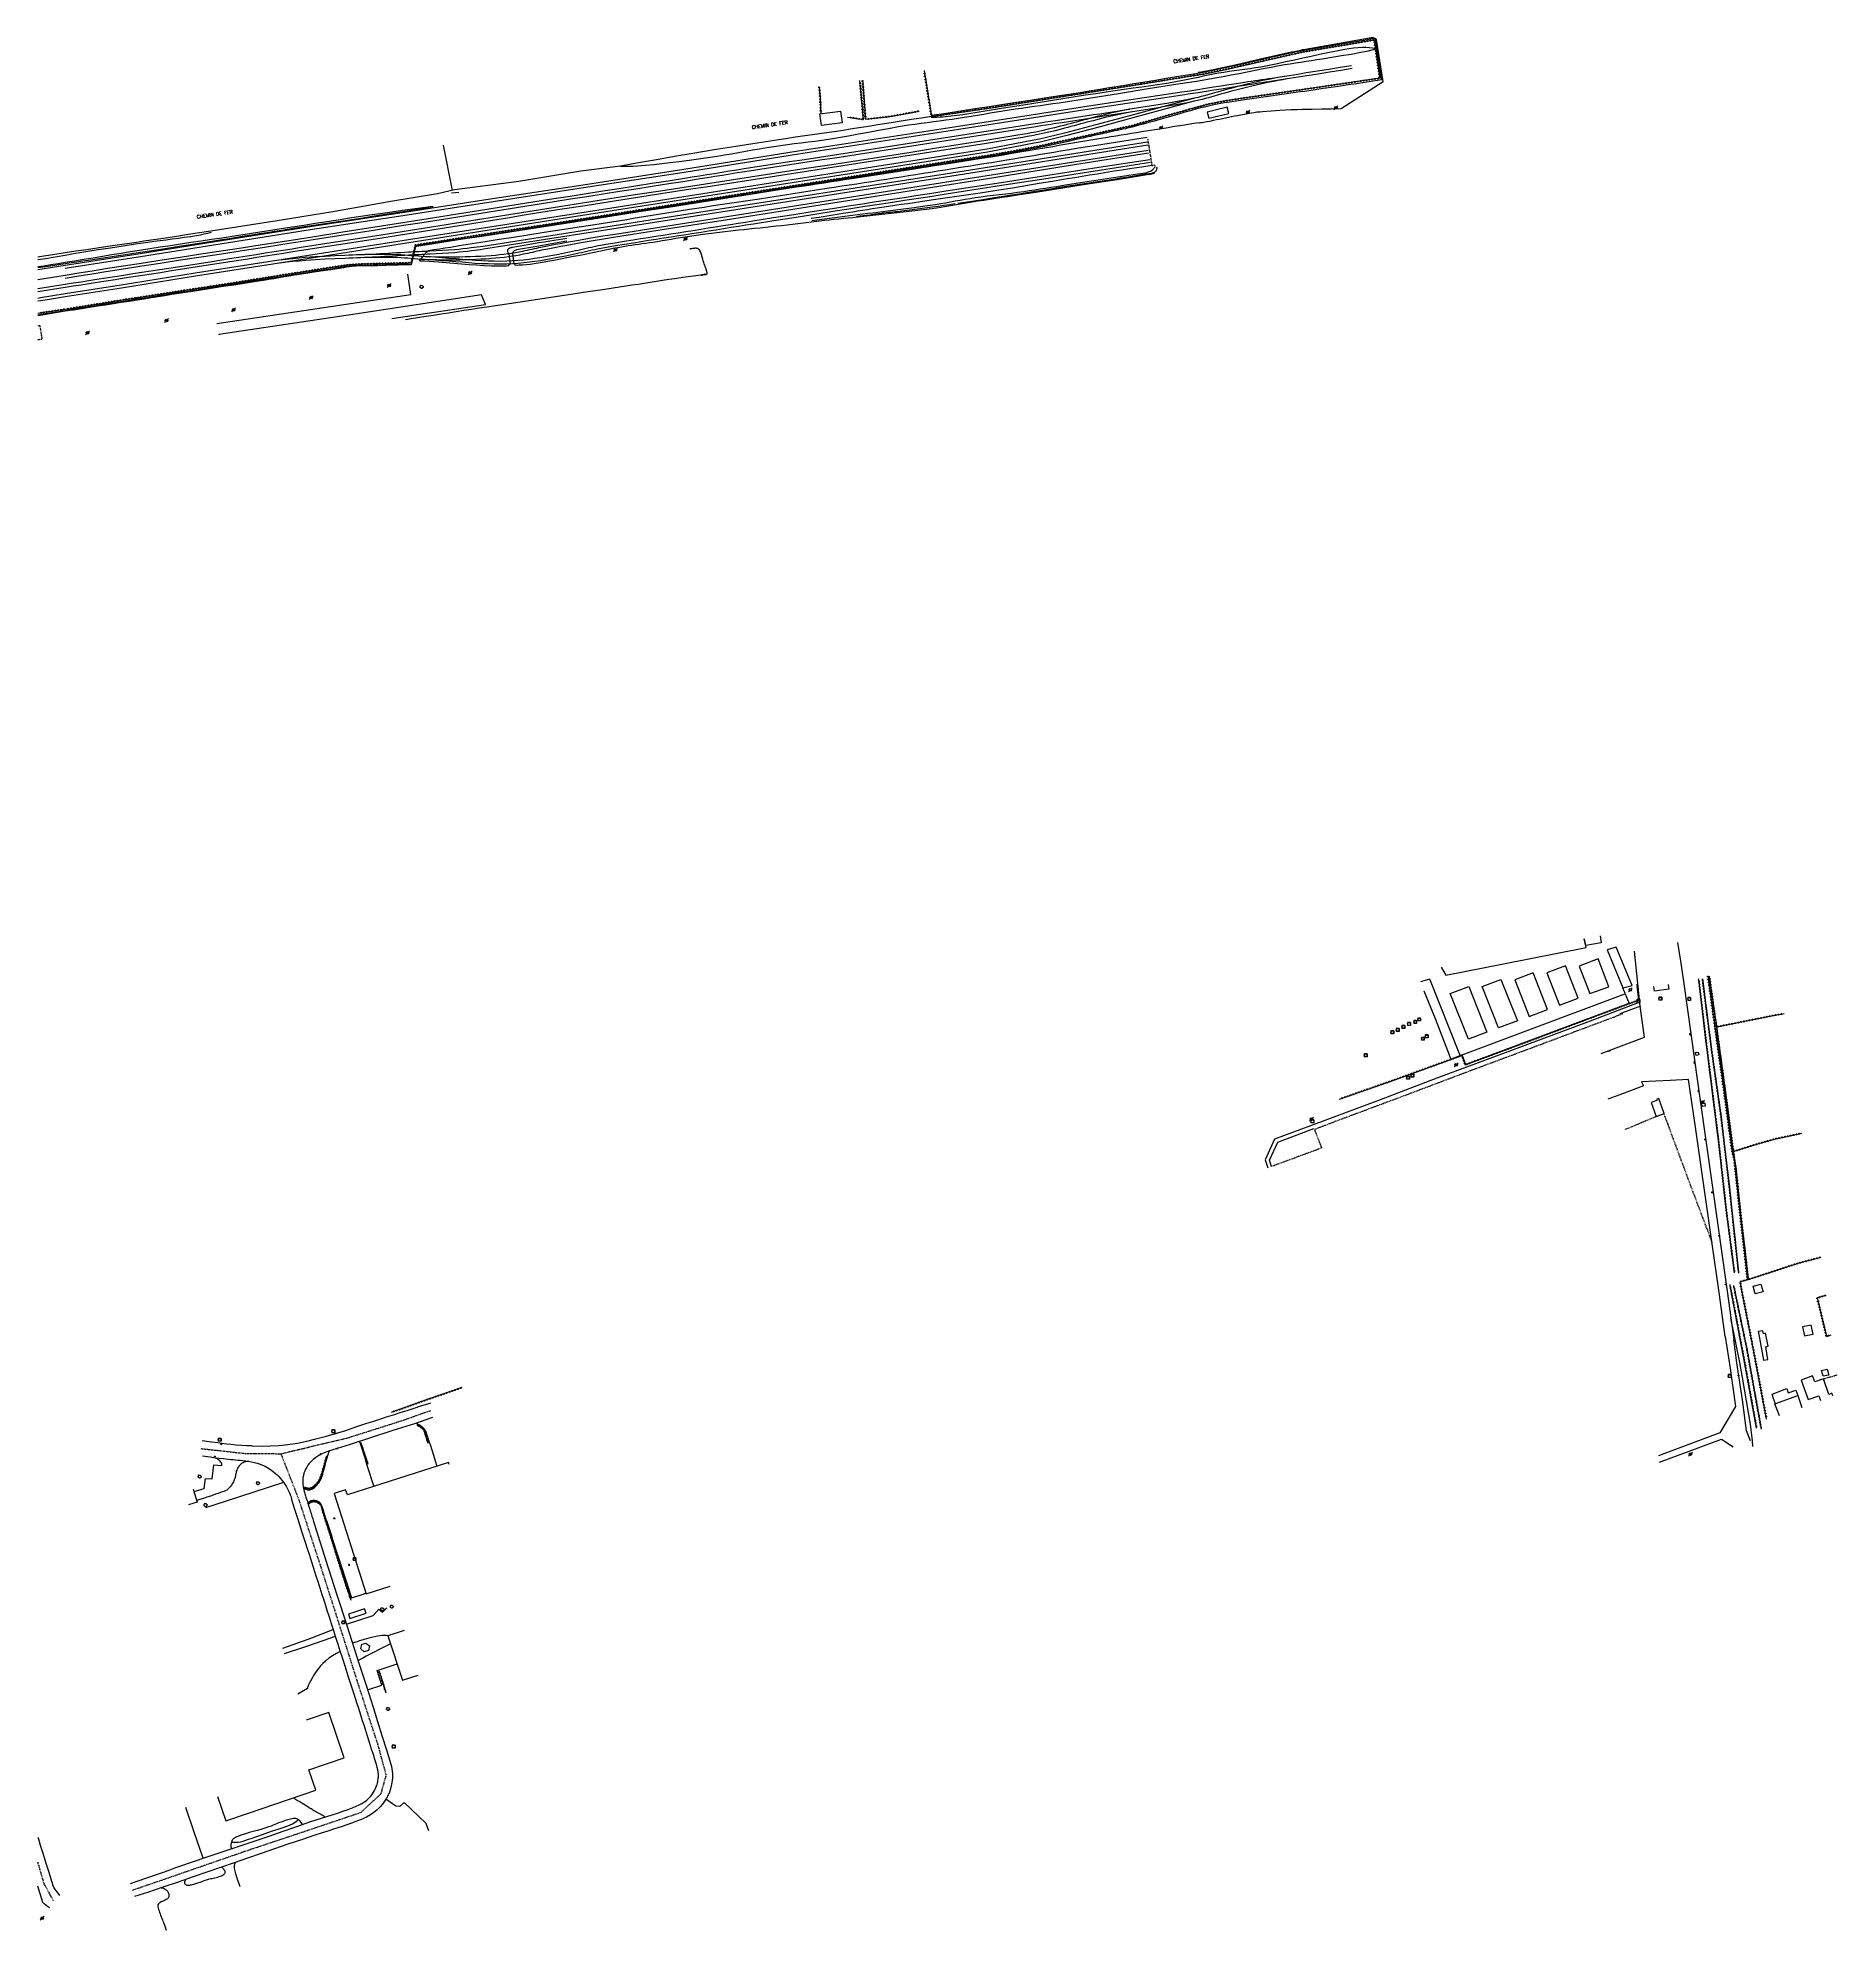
# Model space of a CAD drawing. Header units: millimetres. Extents: x 114000 to 114917, y 149000 to 149965.
import ezdxf
from ezdxf.enums import TextEntityAlignment as Align

# ---------------------------------------------------------------- set-up
doc = ezdxf.new("R2010")
doc.units = ezdxf.units.MM
doc.linetypes.add('DASHED', pattern=[0.75, 0.5, -0.25])
doc.layers.get('0').update_dxf_attribs({"linetype": 'CONTINUOUS'})
for name, color, linetype in [('W0001', 6, 'DASHED'), ('W0006', 2, 'CONTINUOUS'), ('W0008', 7, 'CONTINUOUS'), ('W0010', 4, 'CONTINUOUS'), ('W0014', 7, 'CONTINUOUS'), ('W0017', 7, 'CONTINUOUS'), ('W0101', 7, 'CONTINUOUS'), ('W0104', 1, 'CONTINUOUS'), ('W0112', 1, 'DASHED'), ('W0120', 7, 'CONTINUOUS'), ('W0211', 2, 'CONTINUOUS'), ('W0214', 2, 'CONTINUOUS'), ('W0300', 7, 'CONTINUOUS'), ('W0310', 3, 'CONTINUOUS'), ('W0323', 7, 'CONTINUOUS'), ('W0330', 7, 'CONTINUOUS'), ('W0401', 7, 'CONTINUOUS'), ('W0420', 7, 'CONTINUOUS'), ('W0473', 7, 'CONTINUOUS'), ('W0515', 5, 'CONTINUOUS'), ('W0700', 7, 'CONTINUOUS'), ('W0989', 7, 'CONTINUOUS')]:
    doc.layers.add(name, color=color, linetype=linetype)
doc.styles.get("Standard").update_dxf_attribs({"font": 'romans.shx', "width": 0.85})

# ---------------------------------------------------------------- blocks, each defined once
blk = doc.blocks.new('T473')
for p, q in [((-0.166667, 0.166667), (0.166667, -0.166667)), ((-0.166667, -0.166667), (0.166667, 0.166667)), ((0.500001, 0.500001), (1.000002, 1.000002)), ((-1.000002, -1.000002), (-0.500001, -0.500001))]:
    blk.add_line(p, q)
blk.add_ellipse((0, 0), major_axis=(0.471405, 0.471405), ratio=1, start_param=5.4977871438, end_param=11.780972451)
blk = doc.blocks.new('T401')
for p, q in [((-0.3, 0.3), (0, 0.3)), ((-0.3, -0.25), (-0.3, 0.3)), ((-0.3, 0.15), (0, 0.15)), ((-0.3, 0), (0, 0)), ((0, 0.3), (0, -0.25)), ((-0.3, -0.15), (0, -0.15)), ((-0.3, -0.25), (-0.3, -0.3)), ((-0.3, -0.3), (0, -0.3)), ((0, -0.3), (0, -0.25))]:
    blk.add_line(p, q)
blk = doc.blocks.new('T300')
for p, q in [((-0.8, 0.51), (-0.86, 0.34)), ((-0.86, 0.34), (-0.86, 0.17)), ((-0.86, 0.17), (-0.74, 0.06)), ((-0.69, 0.63), (-0.8, 0.51)), ((-0.8, -0.06), (-0.74, 0.06)), ((-0.74, 0.06), (-0.69, 0.11)), ((-0.57, 0.69), (-0.69, 0.63)), ((-0.46, 0.69), (-0.57, 0.69)), ((-0.29, 0.63), (-0.46, 0.69)), ((-0.29, 0.63), (-0.17, 0.74)), ((-0.23, 0.57), (-0.29, 0.63)), ((-0.17, 0.74), (-0.06, 0.8)), ((-0.06, 0.8), (0.06, 0.8)), ((0.06, 0.8), (0.23, 0.74)), ((0.23, 0.74), (0.34, 0.63)), ((0.34, 0.63), (0.4, 0.51)), ((0.46, 0.46), (0.34, 0.46)), ((0.4, 0.51), (0.4, 0.46)), ((0.57, 0.4), (0.46, 0.46)), ((0.57, 0.4), (0.69, 0.29)), ((0.69, 0.29), (0.74, 0.17)), ((0.74, 0.06), (0.69, -0.17)), ((0.74, 0.17), (0.74, 0.06)), ((-0.8, -0.17), (-0.8, -0.06)), ((-0.8, -0.23), (-0.8, -0.17)), ((-0.74, -0.34), (-0.8, -0.23)), ((-0.69, -0.4), (-0.74, -0.34)), ((-0.51, -0.46), (-0.69, -0.4)), ((-0.4, -0.46), (-0.51, -0.46)), ((-0.4, -0.46), (-0.34, -0.46)), ((-0.34, -0.46), (-0.34, -0.4)), ((-0.34, -0.51), (-0.34, -0.46)), ((-0.29, -0.63), (-0.34, -0.51)), ((-0.17, -0.74), (-0.29, -0.63)), ((-0.06, -0.8), (-0.17, -0.74)), ((0.06, -0.8), (-0.06, -0.8)), ((0.17, -0.74), (0.06, -0.8)), ((0.23, -0.69), (0.17, -0.74)), ((0.29, -0.46), (0.23, -0.46)), ((0.29, -0.63), (0.23, -0.69)), ((0.46, -0.4), (0.29, -0.46)), ((0.34, -0.51), (0.29, -0.63)), ((0.34, -0.51), (0.34, -0.46)), ((0.57, -0.34), (0.46, -0.4)), ((0.63, -0.29), (0.57, -0.34)), ((0.69, -0.17), (0.63, -0.29))]:
    blk.add_line(p, q)
blk = doc.blocks.new('T420')
for p, q in [((0.75, 0.75), (-0.75, 0.75)), ((-0.75, 0.75), (-0.75, -0.75)), ((0.75, 0.75), (0.75, -0.75)), ((0.75, -0.75), (-0.75, -0.75))]:
    blk.add_line(p, q)
blk.add_ellipse((0, 0), major_axis=(-0.53, 0.53), ratio=1, start_param=3.926991, end_param=10.210176)
blk = doc.blocks.new('t310o')
at = {"color": 0, "linetype": 'Continuous'}
for centre, start, end in [((-0.5, 0.38), 216.8699, 323.1304), ((0.5, -0.37), 36.8699, 143.1303)]:
    blk.add_arc(centre, 0.625, start, end, dxfattribs=at)
blk = doc.blocks.new('t323o')
at = {"color": 0, "linetype": 'Continuous'}
for radius in [0.25, 0.15]:
    blk.add_circle((0, 0), radius, dxfattribs=at)

msp = doc.modelspace()

# ---------------------------------------------------------------- linework, layer by layer
at = {"layer": 'W0001'}
for points in [[(114123.98, 149242.93), (114158.01, 149251.03), (114186.05, 149259.94), (114200.37, 149265.01)], [(114083.11, 149245.55), (114105.96, 149243.05), (114123.98, 149242.93)], [(114148.89, 149171), (114144.28, 149185.44), (114133.14, 149219.5), (114123.98, 149242.93)], [(114048.3, 149020.43), (114048.3, 149020.43), (114066.08, 149026.55), (114109.14, 149041.45), (114136.96, 149050.69), (114164.59, 149060), (114174.97, 149069.58), (114177.65, 149079.04), (114173.5, 149094.28), (114163.61, 149124.67), (114154.76, 149152.62), (114148.89, 149171)], [(114008.02, 149014.91), (114003.04, 149024.05), (114000, 149034.78)]]:
    msp.add_lwpolyline(points, dxfattribs=at)
at = {"layer": 'W0006'}
for points in [[(114091.33, 149819.24), (114190.19, 149834.05), (114188.63, 149844.26)], [(114180.52, 149821.76), (114228.21, 149828.94), (114226.2, 149833.74), (114161.76, 149823.96), (114092.28, 149813.51), (114092.28, 149813.4)], [(114715.44, 149491.06), (114717.77, 149486.89), (114746.4, 149492.49), (114789.31, 149501.01), (114788.37, 149505.41)], [(114804.66, 149501.26), (114800.03, 149499.78), (114808.13, 149480.48)], [(114725.06, 149445.96), (114709.62, 149484.83), (114704.93, 149483.54)], [(114809.4, 149477.33), (114758.55, 149458.32), (114726.06, 149446.14)]]:
    msp.add_lwpolyline(points, dxfattribs=at)
for points in [[(114769.38, 149488.14), (114775.81, 149471.71), (114785.29, 149475.27), (114778.87, 149491.76)], [(114785.83, 149491.59), (114791.28, 149477.5), (114800.87, 149480.96), (114795.47, 149495.18)], [(114745.86, 149484.7), (114754.29, 149463.63), (114744.68, 149460.08), (114736.4, 149481.13)], [(114752.96, 149484.62), (114760.34, 149465.88), (114769.74, 149469.49), (114762.41, 149488.18)], [(114729.48, 149481.18), (114738.71, 149457.79), (114729.33, 149454.31), (114719.96, 149477.65)]]:
    msp.add_lwpolyline(points, close=True, dxfattribs=at)
at = {"layer": 'W0008'}
for points in [[(114109.3, 149246.86), (114113.86, 149246.77), (114118.42, 149246.87), (114122.96, 149247.16), (114127.49, 149247.64), (114132.3, 149248.37), (114137.07, 149249.33), (114141.79, 149250.45), (114146.49, 149251.66), (114151.74, 149253.16), (114156.94, 149254.84), (114162.11, 149256.57), (114167.29, 149258.27), (114170.8, 149259.4), (114174.3, 149260.52), (114177.8, 149261.65), (114181.3, 149262.78), (114184.8, 149263.91), (114188.31, 149265.04), (114191.81, 149266.16), (114195.31, 149267.29), (114199.34, 149268.58), (114200.42, 149268.95)], [(114201.21, 149261.34), (114201.21, 149261.34), (114191.97, 149258.2), (114181.04, 149254.7), (114170.11, 149251.19), (114159.18, 149247.67), (114148.26, 149244.14)], [(114109.3, 149246.86), (114106.57, 149246.91), (114103.85, 149247.05), (114101.13, 149247.25), (114098.41, 149247.54), (114096.18, 149247.83), (114091.74, 149248.41), (114091.74, 149248.41), (114088.52, 149248.87), (114083.85, 149249.56)], [(114083.99, 149241.8), (114083.99, 149241.8), (114087.9, 149241.25), (114090.42, 149240.89), (114090.42, 149240.89), (114094.71, 149240.41), (114095.92, 149240.25), (114097.13, 149240.12), (114098.35, 149240.01), (114099.57, 149239.91), (114100.79, 149239.81), (114102.01, 149239.71), (114103.22, 149239.59), (114104.44, 149239.44), (114105.96, 149239.25), (114107.48, 149239.05), (114109, 149238.81), (114110.5, 149238.47), (114111.88, 149238.09), (114113.26, 149237.65), (114114.6, 149237.14), (114115.91, 149236.53), (114117.3, 149235.75), (114118.62, 149234.88), (114119.89, 149233.93), (114121.11, 149232.92), (114122.01, 149232.11), (114122.85, 149231.24), (114123.66, 149230.34), (114124.44, 149229.41), (114125.18, 149228.45), (114125.89, 149227.45), (114126.56, 149226.43), (114127.17, 149225.37), (114127.53, 149224.68), (114127.85, 149223.96), (114128.15, 149223.24), (114128.44, 149222.52), (114128.68, 149221.89), (114128.91, 149221.27), (114129.12, 149220.64), (114129.32, 149220)], [(114148.26, 149244.14), (114147.34, 149243.9), (114146.44, 149243.6), (114145.57, 149243.24), (114144.71, 149242.82), (114143.23, 149241.98), (114141.79, 149241.04), (114140.42, 149240), (114139.15, 149238.83), (114138.38, 149237.98), (114137.68, 149237.06), (114137.06, 149236.09), (114136.51, 149235.07), (114136.05, 149234.03), (114135.67, 149232.94), (114135.37, 149231.84), (114135.16, 149230.71), (114135.07, 149229.83), (114135.05, 149228.95), (114135.09, 149228.06), (114135.16, 149227.18), (114135.25, 149226.29), (114135.39, 149225.4), (114135.56, 149224.52), (114135.76, 149223.64), (114135.91, 149223.07), (114136.08, 149222.5), (114136.26, 149221.94), (114136.45, 149221.38), (114136.65, 149220.82), (114136.85, 149220.26), (114137.04, 149219.7), (114137.23, 149219.13), (114137.65, 149217.79), (114138.07, 149216.45), (114138.48, 149215.11), (114138.89, 149213.76), (114139.3, 149212.42), (114139.71, 149211.08), (114140.12, 149209.73), (114140.54, 149208.39), (114142.06, 149203.56), (114143.59, 149198.72), (114145.13, 149193.89), (114146.67, 149189.07)], [(114145.01, 149171), (114143.94, 149174.34), (114142.87, 149177.68), (114141.8, 149181.02), (114140.73, 149184.36), (114139.65, 149187.7), (114138.58, 149191.04), (114137.51, 149194.39), (114136.44, 149197.73), (114134.66, 149203.3), (114132.88, 149208.86), (114131.1, 149214.43), (114129.32, 149220)], [(114146.67, 149189.07), (114152.49, 149171)], [(114110.83, 149045.53), (114117.91, 149048), (114125, 149050.45), (114132.1, 149052.9), (114139.2, 149055.33), (114141.9, 149056.23), (114144.61, 149057.09), (114147.32, 149057.95), (114150.04, 149058.8), (114152.75, 149059.68), (114155.45, 149060.59), (114158.13, 149061.56), (114160.78, 149062.6), (114162.26, 149063.2), (114163.74, 149063.83), (114165.18, 149064.54), (114166.55, 149065.4), (114167.68, 149066.3), (114168.72, 149067.29), (114169.68, 149068.36), (114170.57, 149069.49), (114171.16, 149070.37), (114171.68, 149071.28), (114172.13, 149072.23), (114172.53, 149073.2), (114172.74, 149073.81), (114172.93, 149074.43), (114173.11, 149075.05), (114173.26, 149075.68), (114173.39, 149076.31), (114173.5, 149076.95), (114173.57, 149077.59), (114173.62, 149078.24), (114173.6, 149079.44), (114173.46, 149080.63), (114173.25, 149081.8), (114173.02, 149082.96), (114172.64, 149084.51), (114172.18, 149086.02), (114171.69, 149087.53), (114171.21, 149089.04), (114170.18, 149092.34), (114169.14, 149095.64), (114168.09, 149098.93), (114167.04, 149102.23), (114166.32, 149104.5), (114165.59, 149106.76), (114164.86, 149109.03), (114164.13, 149111.3), (114163.4, 149113.56), (114162.67, 149115.83), (114161.93, 149118.09), (114161.2, 149120.36), (114159.72, 149124.96), (114158.24, 149129.56), (114156.77, 149134.17), (114155.29, 149138.77), (114154.18, 149142.24), (114153.08, 149145.71), (114151.97, 149149.18), (114150.87, 149152.65), (114149.76, 149156.12), (114148.66, 149159.59), (114147.55, 149163.06), (114146.44, 149166.53), (114146.08, 149167.65), (114145.73, 149168.76), (114145.37, 149169.88), (114145.01, 149171)], [(114152.49, 149171), (114153.49, 149167.89), (114154.49, 149164.79), (114155.49, 149161.68), (114156.49, 149158.57), (114160.1, 149147.35), (114163.71, 149136.12), (114167.31, 149124.88), (114170.88, 149113.64), (114173.17, 149106.41), (114175.44, 149099.18), (114177.7, 149091.94), (114179.94, 149084.7)], [(114179.94, 149084.7), (114180.25, 149083.49), (114180.5, 149082.27), (114180.67, 149081.04), (114180.78, 149079.79), (114180.82, 149078.66), (114180.8, 149077.52), (114180.71, 149076.38), (114180.54, 149075.26), (114180.21, 149073.61), (114179.77, 149071.98), (114179.22, 149070.39), (114178.56, 149068.84), (114177.74, 149067.26), (114176.8, 149065.75), (114175.76, 149064.31), (114174.59, 149062.96), (114173.01, 149061.43), (114171.31, 149060.04), (114169.51, 149058.79), (114167.64, 149057.65), (114166.11, 149056.88), (114164.52, 149056.23), (114162.91, 149055.66), (114161.31, 149055.09), (114157.98, 149053.89), (114154.62, 149052.73), (114151.26, 149051.61), (114147.89, 149050.52), (114144.51, 149049.44), (114141.14, 149048.35), (114137.77, 149047.25), (114134.4, 149046.13), (114127.53, 149043.79), (114120.66, 149041.43), (114113.8, 149039.06), (114106.94, 149036.67)], [(114000, 149047.49), (114000.28, 149046.55), (114001.26, 149043.35), (114002.68, 149038.74), (114004.08, 149034.13), (114005.52, 149029.53), (114007, 149024.94), (114007.25, 149024.12), (114007.5, 149023.28), (114007.78, 149022.45), (114008.15, 149021.65), (114008.84, 149020.54), (114009.63, 149019.5), (114010.98, 149017.75), (114010.98, 149017.75)], [(114047.29, 149023.79), (114050.16, 149024.85), (114056.57, 149027.06), (114060.04, 149028.25), (114063.51, 149029.46), (114066.97, 149030.66), (114070.43, 149031.87), (114073.9, 149033.08), (114077.36, 149034.28), (114080.83, 149035.48), (114084.3, 149036.67), (114090.92, 149038.91), (114097.55, 149041.14), (114104.19, 149043.34), (114110.83, 149045.53)], [(114106.94, 149036.67), (114100.02, 149034.29), (114093.1, 149031.92), (114086.18, 149029.55), (114079.26, 149027.18), (114071.48, 149024.52), (114063.7, 149021.85), (114055.92, 149019.2), (114049.31, 149017.08)], [(114002.49, 149014.14), (114001.17, 149018.5), (114000, 149022.38)], [(114005.87, 149011.3), (114004.88, 149012.07), (114004.08, 149012.76), (114003.29, 149013.45), (114002.49, 149014.14)]]:
    msp.add_lwpolyline(points, dxfattribs=at)
at = {"layer": 'W0010'}
for points in [[(114685.1, 149943.59), (114681.85, 149964.55), (114649.66, 149959.1), (114640.85, 149957.48), (114628.7, 149954.75), (114611.76, 149950.86), (114595.06, 149947.34), (114589.27, 149946.32)], [(114589.27, 149946.32), (114582.8, 149945.26), (114576.32, 149944.21), (114569.84, 149943.15), (114563.37, 149942.1), (114558.8, 149941.35), (114554.24, 149940.61), (114549.68, 149939.86), (114545.12, 149939.11), (114540.55, 149938.36), (114535.99, 149937.62), (114531.43, 149936.88), (114526.86, 149936.15), (114516.42, 149934.52), (114505.98, 149932.91), (114495.53, 149931.31), (114485.09, 149929.71), (114477.77, 149928.58), (114470.46, 149927.46), (114463.15, 149926.33), (114455.84, 149925.2)], [(114594.19, 149929.53), (114595.52, 149929.9), (114596.85, 149930.24), (114598.19, 149930.56), (114599.54, 149930.86), (114601.29, 149931.21), (114603.06, 149931.52), (114604.82, 149931.8), (114606.59, 149932.08), (114608.75, 149932.42), (114610.92, 149932.73), (114613.09, 149933.04), (114615.26, 149933.35), (114618.85, 149933.87), (114622.44, 149934.38), (114626.02, 149934.9), (114629.61, 149935.41), (114631.92, 149935.74), (114634.23, 149936.08), (114636.53, 149936.41), (114638.84, 149936.74), (114641.15, 149937.07), (114643.45, 149937.4), (114645.76, 149937.73), (114648.07, 149938.06), (114653.06, 149938.79), (114658.05, 149939.51), (114663.04, 149940.23), (114668.03, 149940.97), (114672.3, 149941.61), (114676.58, 149942.26), (114680.85, 149942.92), (114685.12, 149943.58)], [(114594.19, 149929.53), (114590.89, 149928.59), (114587.58, 149927.66), (114584.28, 149926.72), (114580.98, 149925.78), (114578.02, 149924.94), (114575.05, 149924.1), (114572.09, 149923.26), (114569.12, 149922.42), (114566.33, 149921.63), (114563.53, 149920.84), (114560.73, 149920.06), (114557.92, 149919.31), (114557.06, 149919.1), (114556.19, 149918.89), (114555.33, 149918.7), (114554.46, 149918.5), (114553.12, 149918.2), (114551.78, 149917.91), (114550.44, 149917.62), (114549.1, 149917.34), (114547.76, 149917.05), (114546.42, 149916.77), (114545.08, 149916.48), (114543.74, 149916.19), (114541.93, 149915.79), (114540.12, 149915.39), (114538.31, 149914.98), (114536.5, 149914.57), (114534.69, 149914.17), (114532.88, 149913.76), (114531.07, 149913.36), (114529.26, 149912.95), (114525.29, 149912.06), (114521.31, 149911.17), (114517.34, 149910.29), (114513.35, 149909.44), (114511.33, 149909.03), (114509.31, 149908.63), (114507.28, 149908.24), (114505.26, 149907.85), (114503.13, 149907.45), (114501.01, 149907.05), (114498.89, 149906.67), (114496.76, 149906.28), (114494.44, 149905.87), (114492.12, 149905.47), (114489.8, 149905.07), (114487.48, 149904.68), (114484.03, 149904.11), (114480.59, 149903.56), (114477.14, 149903.01), (114473.69, 149902.46), (114469.44, 149901.8), (114465.18, 149901.14), (114460.93, 149900.49), (114456.67, 149899.84), (114454.1, 149899.45), (114451.54, 149899.06), (114448.97, 149898.67), (114446.4, 149898.29), (114443.83, 149897.9), (114441.26, 149897.52), (114438.69, 149897.13), (114436.12, 149896.73), (114432.99, 149896.25), (114429.86, 149895.75), (114426.74, 149895.26), (114423.61, 149894.76), (114420.49, 149894.27), (114417.36, 149893.77), (114414.23, 149893.27), (114411.11, 149892.78), (114408.05, 149892.3), (114405, 149891.82), (114401.94, 149891.34), (114398.89, 149890.87), (114395.83, 149890.39), (114392.78, 149889.91), (114389.72, 149889.43), (114386.67, 149888.95), (114383.84, 149888.5), (114381.01, 149888.05), (114378.19, 149887.59), (114375.36, 149887.13), (114372.54, 149886.68), (114369.71, 149886.22), (114366.89, 149885.77), (114364.06, 149885.32), (114360.23, 149884.72), (114356.4, 149884.13), (114352.57, 149883.54), (114348.74, 149882.96), (114344.91, 149882.37), (114341.08, 149881.79), (114337.25, 149881.2), (114333.42, 149880.6), (114329.61, 149880.01), (114325.8, 149879.4), (114321.99, 149878.8), (114318.18, 149878.19), (114314.38, 149877.59), (114310.57, 149876.98), (114306.76, 149876.38), (114302.95, 149875.77), (114297.83, 149874.97), (114292.72, 149874.17), (114287.6, 149873.36), (114282.48, 149872.56), (114277.37, 149871.76), (114272.25, 149870.96), (114267.13, 149870.16), (114262.02, 149869.35), (114257.51, 149868.64), (114253, 149867.93), (114248.49, 149867.21), (114243.98, 149866.49), (114239.47, 149865.78), (114234.97, 149865.07), (114230.46, 149864.36), (114225.95, 149863.65), (114217.8, 149862.39), (114209.66, 149861.14), (114201.51, 149859.9), (114193.36, 149858.67)], [(114570.37, 149899.11), (114570.42, 149898.72), (114570.42, 149898.34), (114570.37, 149897.96), (114570.27, 149897.59), (114570.13, 149897.25), (114569.94, 149896.94), (114569.71, 149896.66), (114569.45, 149896.4), (114569.27, 149896.26), (114569.07, 149896.14), (114568.87, 149896.04), (114568.66, 149895.95), (114568.44, 149895.88), (114568.22, 149895.82), (114567.99, 149895.77), (114567.76, 149895.74)], [(114567.76, 149895.74), (114563.79, 149895.11), (114559.83, 149894.48), (114555.86, 149893.85), (114551.9, 149893.23), (114548.44, 149892.69), (114544.97, 149892.16), (114541.51, 149891.63), (114538.05, 149891.1), (114534.58, 149890.57), (114531.12, 149890.04), (114527.66, 149889.51), (114524.2, 149888.97), (114520.21, 149888.34), (114516.23, 149887.72), (114512.24, 149887.08), (114508.26, 149886.45), (114504.27, 149885.82), (114500.29, 149885.18), (114496.31, 149884.56), (114492.32, 149883.93), (114486.52, 149883.03), (114480.71, 149882.13), (114474.9, 149881.23), (114469.09, 149880.34)], [(114467.74, 149880.18), (114464.85, 149879.74), (114461.96, 149879.31), (114459.07, 149878.89), (114456.17, 149878.49), (114452.25, 149877.96), (114448.33, 149877.44), (114444.41, 149876.94), (114440.48, 149876.46), (114439.33, 149876.32), (114438.18, 149876.19), (114437.03, 149876.07), (114435.88, 149875.95), (114434.72, 149875.82), (114433.57, 149875.7), (114432.42, 149875.57), (114431.27, 149875.43), (114430.97, 149875.4), (114430.67, 149875.36), (114430.37, 149875.32), (114430.07, 149875.28), (114429.34, 149875.18), (114428.6, 149875.08), (114427.87, 149874.97), (114427.14, 149874.87), (114426.41, 149874.77), (114425.68, 149874.67), (114424.95, 149874.57), (114424.22, 149874.47), (114422.51, 149874.26), (114420.81, 149874.05), (114419.1, 149873.85), (114417.39, 149873.65)], [(114188.74, 149849.48), (114182.82, 149849.32), (114176.9, 149849.14), (114170.98, 149848.95), (114165.05, 149848.74), (114163.69, 149848.7), (114162.32, 149848.66), (114160.95, 149848.61), (114159.58, 149848.5), (114159.14, 149848.45), (114158.69, 149848.39), (114158.24, 149848.32), (114157.8, 149848.25), (114157.35, 149848.17), (114156.91, 149848.09), (114156.46, 149848.02), (114156.02, 149847.95), (114155.47, 149847.87), (114154.93, 149847.78), (114154.38, 149847.7), (114153.83, 149847.62), (114153.29, 149847.54), (114152.74, 149847.46), (114152.2, 149847.38), (114151.65, 149847.3), (114149.22, 149846.93), (114146.79, 149846.56), (114144.36, 149846.18), (114141.93, 149845.81), (114135.96, 149844.88), (114130, 149843.95), (114124.03, 149843.02), (114118.07, 149842.09), (114113.77, 149841.41), (114109.48, 149840.74), (114105.18, 149840.06), (114100.89, 149839.38), (114096.59, 149838.7), (114092.29, 149838.02), (114088, 149837.35), (114083.7, 149836.68), (114079.54, 149836.03), (114075.38, 149835.39), (114071.22, 149834.75), (114067.05, 149834.11), (114062.89, 149833.48), (114058.73, 149832.84), (114054.56, 149832.19), (114050.4, 149831.54), (114045.85, 149830.82), (114041.3, 149830.1), (114036.75, 149829.36), (114032.2, 149828.63), (114027.65, 149827.89), (114023.1, 149827.16), (114018.55, 149826.43), (114014, 149825.7)], [(114014, 149825.7), (114013.13, 149825.56), (114012.26, 149825.42), (114011.38, 149825.29), (114010.51, 149825.15), (114002.61, 149823.91), (114000, 149823.5)]]:
    msp.add_lwpolyline(points, dxfattribs=at)
at = {"layer": 'W0014'}
for points in [[(114816.74, 149473.09), (114791.49, 149463.53), (114749.42, 149447.79), (114713.18, 149434.36), (114683.42, 149423.01), (114648.82, 149410.1), (114630.51, 149403.22), (114625.8, 149392.79)], [(114817.03, 149471.17), (114806.6, 149467.24)], [(114628.91, 149389.35), (114627.88, 149392.55), (114632.14, 149401.78), (114650.61, 149408.7)], [(114625.8, 149392.79), (114627.1, 149388.67)]]:
    msp.add_lwpolyline(points, dxfattribs=at)
at = {"layer": 'W0017'}
for points in [[(114678.88, 149964.67), (114648.07, 149959.31)], [(114682.43, 149963.99), (114682.26, 149964.17), (114682.07, 149964.32), (114681.87, 149964.46), (114681.65, 149964.58), (114681.34, 149964.69), (114681.03, 149964.76), (114680.72, 149964.81), (114680.4, 149964.83), (114680.01, 149964.84), (114679.63, 149964.81), (114679.25, 149964.75), (114678.88, 149964.67)], [(114648.06, 149959.3), (114646.39, 149958.97), (114644.73, 149958.64), (114643.06, 149958.29), (114641.4, 149957.94), (114639.13, 149957.45), (114636.86, 149956.95), (114634.6, 149956.44), (114632.33, 149955.93), (114630.07, 149955.41), (114627.8, 149954.9), (114625.54, 149954.39), (114623.27, 149953.88), (114616.84, 149952.43), (114610.41, 149950.95), (114603.97, 149949.51), (114597.52, 149948.17), (114596.05, 149947.88), (114594.58, 149947.62), (114593.11, 149947.37), (114591.63, 149947.14)], [(114664.4, 149928.74), (114685.83, 149942.54), (114682.41, 149963.98)], [(114592.1, 149921.55), (114592.86, 149921.63), (114593.61, 149921.72), (114594.36, 149921.83), (114595.12, 149921.95), (114596.2, 149922.14), (114597.27, 149922.36), (114598.35, 149922.6), (114599.43, 149922.82), (114600.94, 149923.13), (114602.46, 149923.44), (114603.97, 149923.75), (114605.49, 149924.06), (114607, 149924.37), (114608.52, 149924.68), (114610.03, 149924.99), (114611.55, 149925.29), (114613.35, 149925.64), (114615.15, 149926), (114616.95, 149926.34), (114618.76, 149926.65), (114620.15, 149926.85), (114621.53, 149927.03), (114622.93, 149927.19), (114624.32, 149927.33), (114626.55, 149927.52), (114628.79, 149927.69), (114631.03, 149927.83), (114633.27, 149927.95), (114636.11, 149928.1), (114638.96, 149928.22), (114641.81, 149928.32), (114644.66, 149928.4), (114649.6, 149928.53), (114654.54, 149928.64), (114659.48, 149928.71), (114664.42, 149928.76)], [(114592.1, 149921.55), (114589.28, 149921.1), (114586.45, 149920.66), (114583.62, 149920.21), (114580.8, 149919.75), (114578.54, 149919.39), (114576.28, 149919.03), (114574.03, 149918.66), (114571.77, 149918.29), (114569.52, 149917.93), (114567.26, 149917.56), (114565, 149917.19), (114562.75, 149916.83), (114560.14, 149916.41), (114557.53, 149915.99), (114554.92, 149915.57), (114552.32, 149915.15), (114549.71, 149914.73), (114547.1, 149914.31), (114544.49, 149913.88), (114541.89, 149913.45), (114536.81, 149912.61), (114531.74, 149911.76), (114526.67, 149910.9), (114521.6, 149910.05), (114517.41, 149909.34), (114513.23, 149908.63), (114509.05, 149907.92), (114504.87, 149907.21), (114500.69, 149906.5), (114496.5, 149905.8), (114492.32, 149905.1), (114488.13, 149904.42), (114477.79, 149902.76), (114467.44, 149901.14), (114457.08, 149899.54), (114446.73, 149897.93), (114439.07, 149896.74), (114431.41, 149895.55), (114423.75, 149894.36), (114416.09, 149893.17), (114412.28, 149892.58), (114408.46, 149891.99), (114404.64, 149891.4), (114400.83, 149890.81), (114397.01, 149890.22), (114393.19, 149889.63), (114389.37, 149889.04), (114385.56, 149888.45), (114379.15, 149887.45), (114372.75, 149886.44), (114366.34, 149885.44), (114359.94, 149884.43), (114353.54, 149883.43), (114347.13, 149882.42), (114340.73, 149881.41), (114334.33, 149880.41), (114321.55, 149878.4), (114308.77, 149876.39), (114295.99, 149874.38), (114283.2, 149872.39), (114268.99, 149870.18), (114254.78, 149867.99), (114240.57, 149865.8), (114226.35, 149863.61), (114217.77, 149862.28), (114209.19, 149860.96), (114200.61, 149859.63), (114192.03, 149858.31)], [(114199.09, 149856.42), (114201.89, 149856.86), (114204.69, 149857.31), (114207.5, 149857.75), (114210.3, 149858.19), (114214.72, 149858.89), (114219.14, 149859.59), (114223.56, 149860.28), (114227.98, 149860.98), (114235.24, 149862.11), (114242.51, 149863.25), (114249.77, 149864.38), (114257.04, 149865.51), (114260.4, 149866.03), (114263.76, 149866.54), (114267.12, 149867.06), (114270.48, 149867.57), (114273.84, 149868.08), (114277.2, 149868.6), (114280.56, 149869.12), (114283.92, 149869.64), (114287.19, 149870.17), (114290.46, 149870.69), (114293.72, 149871.23), (114296.99, 149871.76), (114300.25, 149872.3), (114303.52, 149872.84), (114306.78, 149873.37), (114310.05, 149873.89), (114317.46, 149875.07), (114324.87, 149876.24), (114332.28, 149877.41), (114339.69, 149878.55), (114343.21, 149879.1), (114346.73, 149879.63), (114350.26, 149880.16), (114353.78, 149880.69), (114357.3, 149881.22), (114360.83, 149881.75), (114364.35, 149882.28), (114367.87, 149882.82), (114372.17, 149883.48), (114376.47, 149884.14), (114380.76, 149884.8), (114385.06, 149885.47), (114389.35, 149886.14), (114393.65, 149886.8), (114397.95, 149887.47), (114402.24, 149888.13), (114406.06, 149888.71), (114409.87, 149889.3), (114413.68, 149889.87), (114417.49, 149890.45), (114421.3, 149891.03), (114425.12, 149891.62), (114428.93, 149892.2), (114432.74, 149892.8), (114436.46, 149893.39), (114440.18, 149893.98), (114443.9, 149894.58), (114447.62, 149895.18), (114451.34, 149895.78), (114455.06, 149896.38), (114458.78, 149896.98), (114462.5, 149897.58), (114466.44, 149898.21), (114470.39, 149898.84), (114474.34, 149899.47), (114478.28, 149900.09), (114482.23, 149900.72), (114486.17, 149901.35), (114490.12, 149901.99), (114494.06, 149902.63), (114497.49, 149903.19), (114500.91, 149903.76), (114504.34, 149904.33), (114507.76, 149904.91), (114511.18, 149905.48), (114514.61, 149906.06), (114518.03, 149906.63), (114521.46, 149907.19), (114526.02, 149907.94), (114530.58, 149908.68), (114535.15, 149909.42), (114539.71, 149910.15), (114546.18, 149911.17), (114552.65, 149912.2), (114559.12, 149913.21), (114565.59, 149914.21)], [(114243.32, 149848.93), (114245.25, 149849.02), (114247.17, 149849.14), (114249.08, 149849.31), (114251, 149849.52), (114254.03, 149849.94), (114257.04, 149850.43), (114260.05, 149850.96), (114263.06, 149851.5), (114266.41, 149852.12), (114269.76, 149852.77), (114273.1, 149853.44), (114276.44, 149854.11), (114278.04, 149854.43), (114279.64, 149854.76), (114281.24, 149855.09), (114282.83, 149855.43), (114284.43, 149855.76), (114286.02, 149856.09), (114287.62, 149856.42), (114289.22, 149856.74), (114291.72, 149857.23), (114294.22, 149857.72), (114296.73, 149858.18), (114299.24, 149858.62), (114301.03, 149858.91), (114302.81, 149859.18), (114304.6, 149859.44), (114306.39, 149859.68), (114308.18, 149859.93), (114309.97, 149860.18), (114311.76, 149860.44), (114313.55, 149860.7), (114315.9, 149861.08), (114318.25, 149861.47), (114320.59, 149861.86), (114322.94, 149862.26), (114325.28, 149862.66), (114327.63, 149863.05), (114329.98, 149863.43), (114332.33, 149863.78), (114337.85, 149864.54), (114343.37, 149865.25), (114348.9, 149865.92), (114354.43, 149866.57), (114357.18, 149866.88), (114359.93, 149867.18), (114362.68, 149867.47), (114365.43, 149867.75), (114368.18, 149868.04), (114370.93, 149868.32), (114373.68, 149868.62), (114376.43, 149868.92), (114379.2, 149869.24), (114381.97, 149869.56), (114384.74, 149869.9), (114387.5, 149870.23), (114390.27, 149870.57), (114393.04, 149870.9), (114395.81, 149871.23), (114398.57, 149871.54), (114401, 149871.81), (114403.43, 149872.07), (114405.86, 149872.32), (114408.28, 149872.57), (114410.71, 149872.82), (114413.14, 149873.07), (114415.57, 149873.32), (114418, 149873.58), (114424.18, 149874.25), (114430.36, 149874.93), (114436.54, 149875.62), (114442.71, 149876.33), (114447.11, 149876.84), (114451.51, 149877.36), (114455.9, 149877.9), (114460.29, 149878.51), (114462.29, 149878.81), (114464.29, 149879.13), (114466.29, 149879.47), (114468.28, 149879.81), (114470.28, 149880.16), (114472.27, 149880.51), (114474.27, 149880.85), (114476.27, 149881.18), (114479.29, 149881.67), (114482.32, 149882.14), (114485.34, 149882.61), (114488.37, 149883.07), (114491.39, 149883.54), (114494.42, 149884), (114497.44, 149884.46), (114500.47, 149884.93), (114508.87, 149886.23), (114517.26, 149887.54), (114525.66, 149888.85), (114534.05, 149890.16), (114542.19, 149891.41), (114550.33, 149892.65), (114558.47, 149893.91), (114566.59, 149895.26), (114567.28, 149895.38), (114567.97, 149895.5), (114568.65, 149895.63), (114569.33, 149895.77)], [(114192.61, 149858.4), (114190.3, 149849.15)], [(114269.77, 149861.19), (114254.42, 149858.49), (114244.09, 149856.75), (114242.82, 149856.23), (114242.2, 149855.57), (114242.2, 149854.87), (114241.98, 149854.8), (114242.65, 149849.64), (114243.05, 149849.67), (114243.34, 149848.93)], [(114242.01, 149858.05), (114243.96, 149858.41), (114245.92, 149858.76), (114247.87, 149859.11), (114249.83, 149859.46), (114252.62, 149859.95), (114255.42, 149860.43), (114258.22, 149860.91), (114261.02, 149861.38), (114263.2, 149861.73), (114265.38, 149862.08), (114267.57, 149862.43), (114269.75, 149862.77)], [(114190.29, 149849.16), (114187.08, 149849.05), (114183.86, 149848.95), (114180.65, 149848.85), (114177.44, 149848.75), (114175.29, 149848.7), (114173.13, 149848.67), (114170.98, 149848.65), (114168.82, 149848.62), (114166.67, 149848.58), (114164.51, 149848.52), (114162.35, 149848.4), (114160.2, 149848.24), (114158.82, 149848.08), (114157.44, 149847.86), (114156.07, 149847.63), (114154.69, 149847.4), (114149.36, 149846.6), (114144.02, 149845.8), (114138.69, 149844.99), (114133.36, 149844.16), (114130.75, 149843.75), (114128.15, 149843.32), (114125.54, 149842.9), (114122.93, 149842.46), (114120.33, 149842.03), (114117.72, 149841.6), (114115.11, 149841.18), (114112.51, 149840.76), (114108.31, 149840.1), (114104.1, 149839.44), (114099.9, 149838.79), (114095.7, 149838.15), (114091.5, 149837.51), (114087.29, 149836.87), (114083.09, 149836.22), (114078.89, 149835.57), (114075.36, 149835.01), (114071.84, 149834.46), (114068.31, 149833.9), (114064.79, 149833.34), (114061.27, 149832.78), (114057.74, 149832.23), (114054.22, 149831.67), (114050.69, 149831.12), (114046.62, 149830.48), (114042.55, 149829.85), (114038.49, 149829.23), (114034.42, 149828.6), (114030.35, 149827.97), (114026.28, 149827.35), (114022.21, 149826.71), (114018.14, 149826.07), (114017.11, 149825.91), (114016.07, 149825.74), (114015.04, 149825.58), (114014, 149825.41)], [(114194.65, 149850.94), (114195.1, 149851.62), (114195.57, 149852.29), (114196.05, 149852.95), (114196.54, 149853.6), (114196.82, 149853.95), (114197.11, 149854.3), (114197.4, 149854.64), (114197.7, 149854.98), (114198.04, 149855.35), (114198.39, 149855.71), (114198.75, 149856.07), (114199.11, 149856.42)], [(114194.82, 149851.18), (114197.17, 149851.07), (114199.51, 149850.94), (114201.85, 149850.79), (114204.19, 149850.63), (114206.16, 149850.48), (114208.11, 149850.31), (114210.07, 149850.13), (114212.03, 149849.95), (114213.99, 149849.77), (114215.95, 149849.59), (114217.91, 149849.43), (114219.87, 149849.29), (114223.66, 149849.03), (114227.45, 149848.79), (114231.24, 149848.61), (114235.04, 149848.52), (114236.29, 149848.53), (114237.55, 149848.55), (114238.8, 149848.61), (114240.06, 149848.69)], [(114240.06, 149848.69), (114240.43, 149849.55), (114240.98, 149849.68), (114240.32, 149854.76), (114239.82, 149854.69), (114239.59, 149856.65)], [(114239.6, 149856.65), (114239.68, 149856.84), (114239.78, 149857.03), (114239.91, 149857.2), (114240.05, 149857.36), (114240.22, 149857.5), (114240.42, 149857.63), (114240.62, 149857.73), (114240.83, 149857.82), (114241.12, 149857.92), (114241.42, 149857.99), (114241.72, 149858.03), (114242.02, 149858.05)], [(114340.93, 149844.46), (114341.03, 149844.48), (114341.12, 149844.52), (114341.19, 149844.59), (114341.25, 149844.67), (114341.27, 149844.77), (114341.26, 149844.87), (114341.24, 149844.96), (114341.22, 149845.04), (114341.15, 149845.41), (114341.06, 149845.77), (114340.96, 149846.13), (114340.86, 149846.49), (114340.77, 149846.77), (114340.67, 149847.06), (114340.57, 149847.34), (114340.47, 149847.62), (114340.36, 149847.9), (114340.26, 149848.18), (114340.15, 149848.46), (114340.05, 149848.75), (114339.77, 149849.56), (114339.49, 149850.37), (114339.22, 149851.19), (114338.95, 149852), (114338.82, 149852.48), (114338.7, 149852.96), (114338.59, 149853.44), (114338.49, 149853.92), (114338.37, 149854.4), (114338.22, 149854.88), (114338.05, 149855.34), (114337.83, 149855.79), (114337.57, 149856.24), (114337.27, 149856.67), (114336.9, 149857.05), (114336.45, 149857.35), (114336.01, 149857.5), (114335.55, 149857.53), (114335.1, 149857.52), (114334.67, 149857.49), (114334.34, 149857.47), (114334.02, 149857.42), (114333.71, 149857.36), (114333.39, 149857.31), (114333.14, 149857.27), (114332.89, 149857.24), (114332.65, 149857.2), (114332.4, 149857.16)], [(114187.41, 149821.29), (114190.31, 149821.73), (114197.73, 149822.86), (114201.63, 149823.47), (114205.54, 149824.08), (114209.44, 149824.7), (114213.35, 149825.32), (114217.25, 149825.94), (114221.16, 149826.55), (114225.07, 149827.16), (114228.97, 149827.77), (114234.59, 149828.62), (114240.21, 149829.47), (114245.84, 149830.31), (114251.46, 149831.15), (114257.08, 149831.98), (114262.7, 149832.81), (114268.33, 149833.65), (114273.95, 149834.49), (114280.4, 149835.46), (114286.84, 149836.42), (114293.29, 149837.39), (114299.73, 149838.36), (114302.86, 149838.83), (114305.99, 149839.31), (114309.11, 149839.79), (114312.24, 149840.28), (114315.36, 149840.76), (114318.49, 149841.23), (114321.61, 149841.71), (114324.74, 149842.17), (114328.79, 149842.76), (114332.83, 149843.34), (114336.88, 149843.9), (114340.93, 149844.46)], [(114014, 149825.41), (114010.05, 149824.77), (114006.1, 149824.12), (114002.15, 149823.46), (114000, 149823.11)], [(114835.94, 149503.62), (114837.7, 149493.09), (114839.2, 149482.5), (114842.66, 149457.11), (114845.62, 149436.26), (114849.94, 149406.13), (114854.26, 149375.09), (114857.87, 149349.75), (114861.3, 149325.84), (114864.67, 149301.2)], [(114706.64, 149478.98), (114712.4, 149464.83), (114720.43, 149444.05), (114725.98, 149446.34), (114727.83, 149441.43), (114811.26, 149472.7), (114808.13, 149480.48), (114812.78, 149481.64), (114804.66, 149501.26)], [(114797.07, 149447.03), (114819.07, 149455.24), (114816.98, 149471.18), (114814.04, 149499.22), (114814.04, 149499.22), (114814.04, 149499.22), (114814.04, 149499.22)], [(114841.6, 149433.72), (114832.14, 149433.16), (114817.62, 149432.5), (114818.53, 149430.51), (114807.87, 149426.48), (114800.39, 149423.69)], [(114860.29, 149302.75), (114857.29, 149323.99), (114853.67, 149349.99), (114848.31, 149386.9), (114845.03, 149410.67), (114841.6, 149433.72)], [(114860.29, 149302.75), (114862.81, 149286.38), (114865.46, 149267.06), (114857.58, 149253.49), (114826.26, 149241.77)], [(114873.18, 149249.5), (114873.18, 149249.5), (114871.05, 149254.58), (114869.03, 149270.47), (114866.18, 149289.29), (114864.67, 149301.2)], [(114192.96, 149258.52), (114193.92, 149258.05), (114194.84, 149257.49), (114195.7, 149256.86), (114196.51, 149256.15), (114196.77, 149255.86), (114197, 149255.55), (114197.21, 149255.22), (114197.4, 149254.89), (114197.59, 149254.52), (114197.75, 149254.15), (114197.9, 149253.76), (114198.04, 149253.38), (114198.16, 149253.04), (114198.28, 149252.7), (114198.39, 149252.36), (114198.49, 149252.02), (114198.6, 149251.68), (114198.7, 149251.34), (114198.81, 149251), (114198.92, 149250.66), (114199.05, 149250.28), (114199.18, 149249.91), (114199.31, 149249.53), (114199.44, 149249.16), (114199.57, 149248.79), (114199.7, 149248.41), (114199.83, 149248.04), (114199.95, 149247.67), (114200.86, 149244.89), (114201.75, 149242.11), (114202.62, 149239.32), (114203.47, 149236.52)], [(114093.88, 149236.86), (114093.84, 149237.33), (114093.73, 149237.78), (114093.57, 149238.23), (114093.34, 149238.64), (114093, 149239.07), (114092.6, 149239.44), (114092.17, 149239.77), (114091.74, 149240.09), (114091.54, 149240.25), (114091.32, 149240.4), (114091.1, 149240.54), (114090.87, 149240.67), (114090.42, 149240.89), (114090.42, 149240.89), (114090.42, 149240.89), (114090.42, 149240.89)], [(114135.32, 149225.76), (114135.69, 149225.4), (114136.1, 149225.09), (114136.54, 149224.84), (114137.01, 149224.64), (114137.32, 149224.55), (114137.63, 149224.51), (114137.95, 149224.5), (114138.27, 149224.51), (114138.58, 149224.54), (114138.89, 149224.6), (114139.2, 149224.69), (114139.49, 149224.8), (114140.04, 149225.07), (114140.57, 149225.39), (114141.06, 149225.74), (114141.54, 149226.13), (114141.94, 149226.52), (114142.31, 149226.93), (114142.65, 149227.37), (114142.99, 149227.81), (114143.34, 149228.29), (114143.67, 149228.78), (114143.98, 149229.28), (114144.26, 149229.8), (114144.65, 149230.7), (114144.97, 149231.61), (114145.25, 149232.54), (114145.53, 149233.47), (114145.67, 149233.96), (114145.8, 149234.45), (114145.93, 149234.95), (114146.05, 149235.45), (114146.17, 149235.94), (114146.3, 149236.44), (114146.42, 149236.94), (114146.55, 149237.43), (114147.02, 149239.13), (114147.5, 149240.83), (114147.99, 149242.52), (114148.5, 149244.21)], [(114163.99, 149249.2), (114164.66, 149247.09), (114165.32, 149244.99), (114165.99, 149242.89), (114166.66, 149240.78), (114167.81, 149237.14), (114168.96, 149233.49), (114170.11, 149229.84), (114171.26, 149226.19)], [(114826.72, 149238.55), (114858.32, 149250.41), (114863.85, 149246.78), (114864.07, 149246.28)], [(114079.65, 149223.63), (114084.71, 149225.25), (114085.42, 149230.3), (114088.94, 149230.15), (114089.67, 149237.2), (114093.88, 149236.86)], [(114107.64, 149238.99), (114107.04, 149238.96), (114106.43, 149238.88), (114105.84, 149238.75), (114105.27, 149238.56), (114104.71, 149238.32), (114104.19, 149238.03), (114103.68, 149237.7), (114103.22, 149237.32), (114102.84, 149236.95), (114102.49, 149236.54), (114102.19, 149236.11), (114101.91, 149235.65), (114101.67, 149235.14), (114101.47, 149234.61), (114101.31, 149234.06), (114101.15, 149233.52), (114101.06, 149233.18), (114100.99, 149232.84), (114100.91, 149232.5), (114100.85, 149232.16), (114100.78, 149231.82), (114100.71, 149231.48), (114100.63, 149231.14), (114100.53, 149230.8), (114100.35, 149230.24), (114100.15, 149229.69), (114099.92, 149229.15), (114099.68, 149228.62), (114099.4, 149228.06), (114099.1, 149227.51), (114098.78, 149226.97), (114098.41, 149226.46), (114097.95, 149225.89), (114097.45, 149225.35), (114096.91, 149224.84), (114096.32, 149224.4), (114095.57, 149224), (114094.78, 149223.7), (114093.97, 149223.44), (114093.18, 149223.17), (114091.9, 149222.7), (114090.61, 149222.24), (114089.32, 149221.79), (114088.03, 149221.34), (114086.21, 149220.72), (114084.38, 149220.1), (114082.55, 149219.5), (114081.05, 149219.01)], [(114137.7, 149217.6), (114137.95, 149217.98), (114138.25, 149218.33), (114138.6, 149218.62), (114138.99, 149218.86), (114139.41, 149219.04), (114139.86, 149219.15), (114140.31, 149219.21), (114140.77, 149219.22), (114141.15, 149219.2), (114141.53, 149219.13), (114141.9, 149219.03), (114142.25, 149218.91), (114142.7, 149218.71), (114143.13, 149218.48), (114143.54, 149218.21), (114143.91, 149217.88), (114144.15, 149217.55), (114144.35, 149217.19), (114144.51, 149216.82), (114144.66, 149216.45), (114144.84, 149216), (114145, 149215.54), (114145.15, 149215.08), (114145.3, 149214.61), (114145.43, 149214.15), (114145.57, 149213.68), (114145.71, 149213.22), (114145.86, 149212.75), (114146.2, 149211.69), (114146.55, 149210.62), (114146.9, 149209.56), (114147.25, 149208.49), (114147.6, 149207.42), (114147.95, 149206.36), (114148.3, 149205.29), (114148.65, 149204.23), (114149.48, 149201.67), (114150.3, 149199.11), (114151.13, 149196.55), (114151.95, 149193.99), (114152.77, 149191.43), (114153.6, 149188.88), (114154.42, 149186.32), (114155.24, 149183.76), (114156.28, 149180.57), (114157.31, 149177.38), (114158.34, 149174.19), (114159.37, 149171)], [(114157.31, 149156.02), (114170.97, 149160.47), (114173.9, 149163.62), (114175.71, 149162.17), (114177.92, 149164.41)], [(114159.37, 149171), (114159.87, 149169.47)], [(114159.87, 149169.47), (114164.82, 149171)], [(114164.82, 149171), (114167.26, 149171.76)], [(114125.73, 149141.03), (114136.63, 149144.7)], [(114136.63, 149144.7), (114145.38, 149147.63), (114151.74, 149149.91)], [(114178.51, 149150.09), (114177.53, 149150.17), (114176.55, 149150.19), (114175.56, 149150.17), (114174.58, 149150.09), (114173.08, 149149.88), (114171.59, 149149.57), (114170.12, 149149.22), (114168.66, 149148.85), (114167.5, 149148.54), (114166.35, 149148.21), (114165.2, 149147.86), (114164.06, 149147.51), (114163.15, 149147.22), (114162.25, 149146.92), (114161.35, 149146.61), (114160.45, 149146.3)], [(114179.86, 149145.98), (114177.07, 149144.62), (114174.29, 149143.23), (114171.53, 149141.82), (114168.77, 149140.39), (114167.4, 149139.67), (114166.03, 149138.93), (114164.67, 149138.18), (114163.31, 149137.42)], [(114154.21, 149142.15), (114152.19, 149141.11), (114150.25, 149139.95), (114148.39, 149138.65), (114146.63, 149137.23), (114145.34, 149136.01), (114144.15, 149134.7), (114143.04, 149133.33), (114141.97, 149131.92), (114141.27, 149130.9), (114140.61, 149129.85), (114139.99, 149128.77), (114139.37, 149127.7), (114139, 149127.06), (114138.62, 149126.43), (114138.27, 149125.77), (114137.97, 149125.1), (114137.8, 149124.62), (114137.66, 149124.14), (114137.55, 149123.65), (114137.47, 149123.15)], [(114168.1, 149122.48), (114175.33, 149124.86), (114173.04, 149132.31), (114183.22, 149135.71)], [(114137.47, 149123.15), (114132.47, 149120.24)], [(114130.19, 149067.45), (114131.3, 149066.82), (114132.4, 149066.17), (114133.51, 149065.52), (114134.6, 149064.87), (114135.43, 149064.37), (114136.25, 149063.87), (114137.06, 149063.37), (114137.88, 149062.87), (114138.36, 149062.57), (114138.83, 149062.28), (114139.3, 149061.97), (114139.77, 149061.67), (114140.25, 149061.38), (114140.73, 149061.08), (114141.21, 149060.79), (114141.69, 149060.51), (114142, 149060.34), (114142.31, 149060.17), (114142.62, 149060.01), (114142.94, 149059.84), (114143.26, 149059.68), (114143.57, 149059.52), (114143.88, 149059.36), (114144.2, 149059.19), (114144.79, 149058.86), (114145.38, 149058.52), (114145.97, 149058.18), (114146.55, 149057.83)], [(114084.31, 149036.67), (114079.66, 149050.02), (114075.44, 149062.6)], [(114199.26, 149050.72), (114198.04, 149054.35), (114186.69, 149065.01), (114184.55, 149063.09), (114182.51, 149063.15), (114177.49, 149066.79)], [(114134.86, 149053.83), (114134.62, 149054.38), (114134.32, 149054.9), (114133.96, 149055.38), (114133.54, 149055.82), (114133.1, 149056.16), (114132.63, 149056.46), (114132.12, 149056.69), (114131.59, 149056.86), (114131.25, 149056.91), (114130.91, 149056.91), (114130.57, 149056.88), (114130.24, 149056.85), (114129.55, 149056.74), (114128.87, 149056.6), (114128.2, 149056.43), (114127.53, 149056.25), (114126.63, 149056), (114125.74, 149055.72), (114124.85, 149055.43), (114123.97, 149055.12), (114123.17, 149054.83), (114122.38, 149054.52), (114121.59, 149054.19), (114120.8, 149053.87), (114120.01, 149053.54), (114119.22, 149053.22), (114118.43, 149052.91), (114117.62, 149052.61), (114115.68, 149051.97), (114113.73, 149051.39), (114111.76, 149050.85), (114109.79, 149050.32), (114107.82, 149049.77), (114105.86, 149049.18), (114103.92, 149048.52), (114102.01, 149047.77), (114101.39, 149047.51), (114100.78, 149047.24), (114100.18, 149046.91), (114099.64, 149046.48), (114099.37, 149046.16), (114099.15, 149045.81), (114098.96, 149045.44), (114098.8, 149045.06), (114098.66, 149044.65), (114098.54, 149044.24), (114098.46, 149043.81), (114098.41, 149043.38), (114098.41, 149042.89), (114098.44, 149042.41), (114098.51, 149041.93), (114098.63, 149041.45)], [(114093.55, 149032.08), (114093.93, 149031.87), (114094.27, 149031.61), (114094.58, 149031.31), (114094.84, 149030.97), (114095.06, 149030.6), (114095.25, 149030.2), (114095.36, 149029.77), (114095.36, 149029.32), (114095.28, 149028.98), (114095.11, 149028.67), (114094.9, 149028.4), (114094.66, 149028.17), (114094.12, 149027.79), (114093.53, 149027.52), (114092.92, 149027.32), (114092.32, 149027.12), (114091.65, 149026.9), (114090.96, 149026.71), (114090.27, 149026.55), (114089.58, 149026.39), (114088.88, 149026.25), (114088.19, 149026.09), (114087.5, 149025.93), (114086.81, 149025.75), (114085.73, 149025.42), (114084.65, 149025.07), (114083.59, 149024.7), (114082.52, 149024.32), (114081.45, 149023.95), (114080.37, 149023.6), (114079.28, 149023.28), (114078.18, 149023.01), (114077.7, 149022.89), (114077.21, 149022.76), (114076.69, 149022.69), (114076.17, 149022.74), (114075.84, 149022.86), (114075.55, 149023.04), (114075.29, 149023.27), (114075.08, 149023.53), (114074.98, 149023.7), (114074.92, 149023.87), (114074.89, 149024.06), (114074.88, 149024.25), (114074.93, 149024.69), (114075.06, 149025.12), (114075.24, 149025.52), (114075.49, 149025.89)], [(114103.2, 149022.03), (114102.59, 149023.69), (114102.02, 149025.36), (114101.48, 149027.05), (114100.98, 149028.75), (114100.8, 149029.43), (114100.62, 149030.12), (114100.46, 149030.81), (114100.34, 149031.51), (114100.29, 149031.81), (114100.25, 149032.12), (114100.23, 149032.42), (114100.24, 149032.73), (114100.32, 149033.21), (114100.44, 149033.68), (114100.6, 149034.13), (114100.81, 149034.57)], [(114062.87, 149021.58), (114063.26, 149021.58), (114063.65, 149021.52), (114064.03, 149021.42), (114064.39, 149021.27), (114064.91, 149020.96), (114065.39, 149020.6), (114065.82, 149020.17), (114066.19, 149019.69), (114066.43, 149019.27), (114066.61, 149018.83), (114066.73, 149018.37), (114066.79, 149017.89), (114066.79, 149017.5), (114066.75, 149017.11), (114066.64, 149016.73), (114066.46, 149016.38), (114066.03, 149015.91), (114065.5, 149015.57), (114064.95, 149015.3), (114064.42, 149015.04), (114064.19, 149014.92), (114063.95, 149014.83), (114063.7, 149014.75), (114063.46, 149014.67), (114063.22, 149014.59), (114062.97, 149014.5), (114062.74, 149014.39), (114062.52, 149014.25), (114062.14, 149014), (114061.77, 149013.71), (114061.44, 149013.35), (114061.23, 149012.91), (114061.15, 149012.1), (114061.31, 149011.31), (114061.57, 149010.57), (114061.81, 149009.87), (114062.05, 149009.1), (114062.31, 149008.33), (114062.59, 149007.57), (114062.89, 149006.82), (114063.2, 149006.08), (114063.5, 149005.33), (114063.8, 149004.58), (114064.08, 149003.82), (114064.87, 149001.63), (114065.46, 149000)]]:
    msp.add_lwpolyline(points, dxfattribs=at)
at = {"layer": 'W0101'}
for points in [[(114887.86, 149262.2), (114885.64, 149268.3), (114897.24, 149272.56), (114899.36, 149266.51)], [(114209.64, 149237.38), (114209.3, 149238.39), (114157.86, 149221.89), (114156.86, 149224.59), (114151.07, 149222.69), (114167.35, 149171.47)], [(114079.26, 149224.92), (114079.26, 149224.92), (114081.27, 149218.29), (114076.81, 149216.89)], [(114167.35, 149171.47), (114179.63, 149175.43)], [(114186.75, 149152.87), (114178.51, 149150.09), (114185.94, 149127.4)], [(114185.94, 149127.4), (114193.97, 149129.98)], [(114095.88, 149055.66), (114107.35, 149059.67), (114107.36, 149059.67), (114141.66, 149071.36), (114138.21, 149081.71), (114156.22, 149087.92), (114148.27, 149110.93), (114136.75, 149107.02)], [(114091.65, 149068.08), (114095.88, 149055.66)]]:
    msp.add_lwpolyline(points, dxfattribs=at)
at = {"layer": 'W0104'}
for points in [[(114398.73, 149926.04), (114409.25, 149927.48), (114410.06, 149921.57), (114399.54, 149920.12)], [(114596.97, 149923.8), (114607.2, 149926.3), (114606.42, 149929.45), (114596.2, 149926.95)], [(114829.17, 149416.37), (114826.34, 149423.98), (114825.24, 149423.58), (114825.43, 149423.1), (114822.44, 149421.92), (114825.01, 149414.78)], [(114875.62, 149324.44), (114874.56, 149328.28), (114878.44, 149329.44), (114879.62, 149325.54)], [(114905.03, 149303.82), (114904.02, 149308.46), (114899.71, 149307.65), (114900.7, 149302.98)], [(114882.07, 149290.95), (114880.99, 149297.41), (114882.1, 149297.7), (114880.86, 149304.34), (114879.82, 149304.08), (114879.45, 149305.66), (114877.1, 149305.23), (114877.37, 149303.67), (114879.82, 149290.63)], [(114912.29, 149286.08), (114913.06, 149283.05), (114910.21, 149282.41), (114909.41, 149285.28)], [(114159.12, 149158.93), (114167.35, 149161.59), (114166.62, 149163.83), (114158.39, 149161.17)]]:
    msp.add_lwpolyline(points, close=True, dxfattribs=at)
for points in [[(114796.51, 149507.02), (114797.1, 149503.4), (114789.2, 149501.97), (114788.46, 149505.43)], [(114831.23, 149482.14), (114831.53, 149479.77), (114824.27, 149478.74), (114823.95, 149481.19)], [(114915.13, 149272.4), (114915.13, 149272.4), (114914.55, 149273.78), (114913.16, 149273.2), (114910.4, 149281.14), (114906.01, 149279.56), (114904.79, 149282.56), (114899.03, 149280.34)], [(114899.03, 149280.34), (114902.62, 149270.56), (114907.93, 149272.51), (114908.83, 149270.03)], [(114885.93, 149268.41), (114884.91, 149271.11), (114884.15, 149273.24), (114891.64, 149276.18), (114892.43, 149273.92), (114896.25, 149275.33), (114897.24, 149272.56)]]:
    msp.add_lwpolyline(points, dxfattribs=at)
at = {"layer": 'W0112'}
for points in [[(114565.79, 149913.31), (114567.98, 149899.7), (114569.31, 149900.01), (114569.47, 149898.86)], [(114000, 149810.99), (114002.21, 149811.32), (114001.16, 149818.05), (114000, 149817.86)], [(114807.98, 149467.16), (114766, 149451.44), (114727.36, 149437.03), (114695.49, 149424.98), (114663.18, 149412.94), (114650.8, 149408.21), (114654.52, 149398.81), (114628.92, 149389.34)], [(114825.01, 149414.78), (114809.01, 149408.09)], [(114853.54, 149350.63), (114853.19, 149351.81), (114842.76, 149379.39), (114830.99, 149411.09), (114829.04, 149416.29)], [(114910.4, 149281.14), (114917.33, 149283.09)]]:
    msp.add_lwpolyline(points, dxfattribs=at)
at = {"layer": 'W0120'}
msp.add_lwpolyline([(114214.71, 149886.01), (114210.87, 149885.67)], dxfattribs=at)
at = {"layer": 'W0211'}
for points in [[(114682.14, 149959.15), (114680.46, 149959.54), (114678.75, 149959.8), (114677.02, 149959.95), (114675.29, 149959.98), (114670.83, 149959.64), (114666.41, 149958.91), (114662.04, 149958), (114657.69, 149957.13), (114653.4, 149956.3), (114649.13, 149955.4), (114644.86, 149954.46), (114640.6, 149953.5), (114636.34, 149952.54), (114632.07, 149951.61), (114627.8, 149950.73), (114623.5, 149949.93), (114620.81, 149949.48), (114618.11, 149949.07), (114615.41, 149948.7), (114612.7, 149948.35), (114609.99, 149948), (114607.29, 149947.63), (114604.59, 149947.23), (114601.9, 149946.79), (114599.28, 149946.3), (114596.68, 149945.78), (114594.08, 149945.23), (114591.48, 149944.66), (114588.89, 149944.09), (114586.29, 149943.54), (114583.68, 149943.01), (114581.07, 149942.53), (114576.54, 149941.77), (114572, 149941.05), (114567.45, 149940.38), (114562.9, 149939.74), (114558.34, 149939.12), (114553.79, 149938.49), (114549.24, 149937.84), (114544.69, 149937.17), (114539.42, 149936.36), (114534.15, 149935.54), (114528.88, 149934.71), (114523.62, 149933.88), (114518.35, 149933.05), (114513.08, 149932.22), (114507.82, 149931.39), (114502.55, 149930.58), (114492.25, 149928.93), (114481.96, 149927.21), (114471.64, 149925.64), (114461.27, 149924.43), (114459.84, 149924.31), (114458.4, 149924.24), (114456.96, 149924.2), (114455.52, 149924.2)], [(114455.58, 149924.7), (114450.46, 149923.92), (114445.33, 149923.13), (114440.2, 149922.34), (114435.08, 149921.54), (114431.58, 149920.99), (114428.08, 149920.43), (114424.59, 149919.87), (114421.09, 149919.3), (114417.59, 149918.74), (114414.09, 149918.19), (114410.59, 149917.64), (114407.09, 149917.1), (114403.42, 149916.56), (114399.75, 149916.03), (114396.07, 149915.51), (114392.39, 149915), (114388.71, 149914.48), (114385.04, 149913.96), (114381.36, 149913.43), (114377.69, 149912.88), (114366.73, 149911.2), (114355.77, 149909.49), (114344.82, 149907.72), (114333.88, 149905.9), (114324.66, 149904.33), (114315.44, 149902.71), (114306.24, 149901.05), (114297.04, 149899.35)], [(114394.55, 149871.75), (114399.75, 149872.41), (114404.94, 149873.08), (114410.13, 149873.73), (114415.32, 149874.39), (114417.91, 149874.72), (114420.49, 149875.04), (114423.07, 149875.36), (114425.66, 149875.68), (114428.24, 149876.01), (114430.82, 149876.33), (114433.4, 149876.66), (114435.98, 149877), (114441.4, 149877.7), (114446.83, 149878.4), (114452.24, 149879.14), (114457.65, 149879.93), (114460.18, 149880.33), (114462.7, 149880.76), (114465.22, 149881.2), (114467.73, 149881.66), (114470.25, 149882.11), (114472.77, 149882.56), (114475.29, 149882.98), (114477.82, 149883.37), (114480.91, 149883.81), (114484.01, 149884.22), (114487.11, 149884.6), (114490.21, 149884.97), (114493.31, 149885.34), (114496.41, 149885.71), (114499.51, 149886.1), (114502.61, 149886.53), (114505.4, 149886.93), (114508.18, 149887.35), (114510.97, 149887.79), (114513.75, 149888.23), (114516.53, 149888.68), (114519.31, 149889.12), (114522.1, 149889.57), (114524.88, 149890.01), (114529.36, 149890.69), (114533.83, 149891.38), (114538.31, 149892.06), (114542.79, 149892.73), (114547.27, 149893.42), (114551.74, 149894.11), (114556.22, 149894.8), (114560.69, 149895.52), (114562.09, 149895.7), (114563.51, 149895.86), (114564.93, 149896.08), (114566.31, 149896.46), (114566.82, 149896.68), (114567.31, 149896.94), (114567.78, 149897.24), (114568.23, 149897.57), (114568.57, 149897.86), (114568.9, 149898.17), (114569.2, 149898.5), (114569.47, 149898.86)], [(114014, 149849.79), (114016.91, 149850.23), (114019.81, 149850.67), (114022.72, 149851.11), (114025.62, 149851.55), (114028.96, 149852.06), (114032.3, 149852.55), (114035.64, 149853.05), (114038.98, 149853.55), (114042.32, 149854.05), (114045.66, 149854.55), (114049, 149855.05), (114052.34, 149855.55), (114062.7, 149857.14), (114073.05, 149858.75), (114083.4, 149860.36), (114093.76, 149861.98), (114097.59, 149862.59), (114101.42, 149863.2), (114105.25, 149863.81), (114109.08, 149864.43), (114112.91, 149865.04), (114116.75, 149865.65), (114120.58, 149866.25), (114124.41, 149866.85), (114130.17, 149867.74), (114135.93, 149868.61), (114141.7, 149869.47), (114147.46, 149870.33), (114153.22, 149871.19), (114158.98, 149872.06), (114164.75, 149872.94), (114170.5, 149873.83), (114178.26, 149875.04), (114186, 149876.28), (114193.75, 149877.53), (114201.49, 149878.8)], [(114088.25, 149866.31), (114082.47, 149865.4), (114076.69, 149864.49), (114070.91, 149863.6), (114065.12, 149862.72), (114061.43, 149862.17), (114057.75, 149861.63), (114054.06, 149861.09), (114050.37, 149860.56), (114046.69, 149860.03), (114043, 149859.5), (114039.31, 149858.96), (114035.62, 149858.42), (114030.22, 149857.61), (114024.81, 149856.8), (114019.4, 149855.99), (114014, 149855.16)], [(114007.63, 149854.2), (114000.78, 149853.19), (114000, 149853.07)], [(114000, 149847.67), (114006.51, 149848.66), (114014, 149849.79)], [(114014, 149855.16), (114007.62, 149854.19)], [(114874.43, 149246.67), (114874.14, 149249.49), (114873.82, 149252.31), (114873.47, 149255.12), (114873.08, 149257.93), (114872.18, 149263.9), (114871.2, 149269.86), (114870.17, 149275.8), (114869.1, 149281.74), (114867.7, 149289.35), (114866.25, 149296.94), (114864.74, 149304.53), (114863.19, 149312.1)], [(114098.73, 149044.87), (114099.88, 149044.8), (114101.03, 149044.8), (114102.18, 149044.89), (114103.32, 149045.05), (114104.72, 149045.38), (114106.08, 149045.82), (114107.43, 149046.32), (114108.77, 149046.8), (114111.61, 149047.76), (114114.45, 149048.75), (114117.28, 149049.75), (114120.12, 149050.75), (114122.54, 149051.55), (114124.99, 149052.31), (114127.42, 149053.15), (114129.77, 149054.19), (114130.62, 149054.65), (114131.44, 149055.17), (114132.22, 149055.74), (114132.97, 149056.36)]]:
    msp.add_lwpolyline(points, dxfattribs=at)
at = {"layer": 'W0214'}
for points in [[(114297.05, 149899.35), (114299.2, 149899.33), (114301.36, 149899.35), (114303.52, 149899.41), (114305.67, 149899.52), (114309.84, 149899.84), (114314.01, 149900.27), (114318.16, 149900.75), (114322.32, 149901.25), (114328.35, 149902.01), (114334.37, 149902.82), (114340.39, 149903.67), (114346.4, 149904.58), (114350.01, 149905.15), (114353.61, 149905.76), (114357.2, 149906.39), (114360.8, 149907.03), (114364.39, 149907.67), (114367.99, 149908.3), (114371.59, 149908.91), (114375.2, 149909.48), (114378.68, 149909.99), (114382.17, 149910.46), (114385.66, 149910.91), (114389.16, 149911.35), (114392.65, 149911.79), (114396.14, 149912.24), (114399.63, 149912.72), (114403.11, 149913.24), (114408.23, 149914.06), (114413.33, 149914.95), (114418.43, 149915.87), (114423.52, 149916.81), (114428.62, 149917.76), (114433.72, 149918.68), (114438.82, 149919.57), (114443.93, 149920.4), (114447.09, 149920.88), (114450.26, 149921.33), (114453.42, 149921.75), (114456.59, 149922.16), (114459.76, 149922.57), (114462.93, 149922.99), (114466.09, 149923.43), (114469.26, 149923.89), (114472.5, 149924.39), (114475.75, 149924.91), (114478.99, 149925.44), (114482.23, 149925.98), (114485.48, 149926.53), (114488.72, 149927.07), (114491.96, 149927.59), (114495.21, 149928.1), (114498.38, 149928.58), (114501.56, 149929.05), (114504.74, 149929.5), (114507.92, 149929.95), (114511.1, 149930.4), (114514.28, 149930.85), (114517.46, 149931.31), (114520.64, 149931.78), (114535.77, 149934.11), (114550.89, 149936.51), (114566.01, 149938.93), (114581.13, 149941.34), (114585.9, 149942.09), (114590.68, 149942.82), (114595.45, 149943.58), (114600.21, 149944.38), (114604.31, 149945.13), (114608.4, 149945.91), (114612.49, 149946.72), (114616.58, 149947.54), (114620.66, 149948.36), (114624.75, 149949.17), (114628.84, 149949.95), (114632.94, 149950.7), (114635.66, 149951.17), (114638.39, 149951.61), (114641.12, 149952.05), (114643.85, 149952.47), (114646.59, 149952.89), (114649.32, 149953.31), (114652.05, 149953.73), (114654.78, 149954.17), (114659.71, 149954.96), (114664.65, 149955.75), (114669.59, 149956.57), (114674.5, 149957.47), (114676.43, 149957.86), (114678.35, 149958.27), (114680.26, 149958.7), (114682.17, 149959.16)], [(114567.98, 149899.7), (114562.89, 149898.96), (114557.79, 149898.2), (114552.7, 149897.42), (114547.61, 149896.63), (114543.81, 149896.03), (114540.02, 149895.41), (114536.23, 149894.79), (114532.43, 149894.16), (114528.64, 149893.52), (114524.85, 149892.89), (114521.05, 149892.26), (114517.26, 149891.63), (114510.45, 149890.51), (114503.64, 149889.38), (114496.82, 149888.26), (114490.01, 149887.18), (114481.66, 149885.89), (114473.31, 149884.63), (114464.95, 149883.4), (114456.59, 149882.17), (114453.31, 149881.69), (114450.03, 149881.21), (114446.75, 149880.75), (114443.46, 149880.28), (114440.18, 149879.81), (114436.9, 149879.34), (114433.62, 149878.85), (114430.34, 149878.36), (114427.86, 149877.98), (114425.39, 149877.6), (114422.92, 149877.2), (114420.45, 149876.81), (114417.98, 149876.41), (114415.5, 149876.01), (114413.03, 149875.62), (114410.56, 149875.23), (114406.51, 149874.59), (114402.45, 149873.95), (114398.39, 149873.31), (114394.34, 149872.67)], [(114201.47, 149878.81), (114193.7, 149877.79), (114185.94, 149876.74), (114178.19, 149875.66), (114170.43, 149874.55), (114164.63, 149873.69), (114158.84, 149872.82), (114153.04, 149871.92), (114147.25, 149871.02), (114141.46, 149870.11), (114135.67, 149869.2), (114129.88, 149868.3), (114124.09, 149867.4), (114116.5, 149866.23), (114108.91, 149865.06), (114101.32, 149863.9), (114093.73, 149862.75), (114088.5, 149861.96), (114083.26, 149861.18), (114078.03, 149860.41), (114072.8, 149859.63), (114067.57, 149858.86), (114062.33, 149858.07), (114057.1, 149857.28), (114051.88, 149856.47), (114047.14, 149855.72), (114042.4, 149854.95), (114037.67, 149854.17), (114032.93, 149853.38), (114028.2, 149852.58), (114023.47, 149851.79), (114018.73, 149851), (114014, 149850.22)], [(114014, 149854.1), (114018.19, 149854.8), (114022.39, 149855.49), (114026.58, 149856.17), (114030.78, 149856.84), (114037.12, 149857.83), (114043.46, 149858.81), (114049.81, 149859.76), (114056.15, 149860.7), (114059.25, 149861.13), (114062.35, 149861.54), (114065.45, 149861.93), (114068.55, 149862.33), (114071.65, 149862.73), (114074.75, 149863.16), (114077.84, 149863.62), (114080.93, 149864.13), (114082.84, 149864.48), (114084.74, 149864.86), (114086.64, 149865.27), (114088.53, 149865.72)], [(114000, 149851.74), (114000.21, 149851.77), (114003.98, 149852.41), (114007.76, 149853.05)], [(114014, 149850.22), (114010.34, 149849.62), (114006.68, 149849.04), (114003.02, 149848.46), (114000, 149848)], [(114007.76, 149853.05), (114014, 149854.1)]]:
    msp.add_lwpolyline(points, dxfattribs=at)
at = {"layer": 'W0310'}
for points in [[(114865.02, 149335.13), (114860.85, 149366.74), (114856.91, 149402.38), (114850.57, 149452.76), (114846.84, 149484.33)], [(114848.62, 149484.98), (114853.35, 149448.45), (114858.05, 149415.48), (114862.43, 149378.26), (114867.1, 149335.01)], [(114876.3, 149255.89), (114870.35, 149288.74), (114862.82, 149328.52)], [(114864.53, 149328.76), (114871.28, 149296.36), (114878.67, 149255.4)], [(114199.03, 149248.05), (114197.04, 149254.53), (114196.37, 149255.61), (114195.41, 149256.37), (114193.26, 149257.7)], [(114147.21, 149241.85), (114146.74, 149239.86), (114146.22, 149237.88), (114145.65, 149235.92), (114145.04, 149233.96), (114144.66, 149232.75), (114144.27, 149231.53), (114143.82, 149230.32), (114143.25, 149229.17), (114142.85, 149228.54), (114142.4, 149227.95), (114141.9, 149227.39), (114141.38, 149226.86), (114141, 149226.51), (114140.6, 149226.19), (114140.17, 149225.89), (114139.72, 149225.62), (114139.4, 149225.47), (114139.06, 149225.33), (114138.72, 149225.23), (114138.36, 149225.16), (114138.12, 149225.15), (114137.87, 149225.16), (114137.63, 149225.2), (114137.39, 149225.25), (114137.18, 149225.31), (114136.97, 149225.38), (114136.77, 149225.47), (114136.57, 149225.57), (114136.4, 149225.66), (114136.22, 149225.76), (114136.06, 149225.87), (114135.89, 149225.99)], [(114164.6, 149248.49), (114166.72, 149242.27), (114168.28, 149237.67)], [(114138.76, 149217.93), (114139.23, 149218.19), (114139.73, 149218.38), (114140.25, 149218.51), (114140.79, 149218.57), (114141.15, 149218.56), (114141.51, 149218.5), (114141.86, 149218.4), (114142.2, 149218.28), (114142.52, 149218.14), (114142.82, 149217.97), (114143.11, 149217.78), (114143.38, 149217.56), (114143.67, 149217.32), (114143.96, 149217.05), (114144.21, 149216.75), (114144.42, 149216.42), (114144.52, 149216.22), (114144.59, 149216.01), (114144.65, 149215.79), (114144.69, 149215.57), (114144.72, 149215.35), (114144.76, 149215.13), (114144.8, 149214.91), (114144.85, 149214.7), (114145.17, 149213.63), (114145.49, 149212.56), (114145.83, 149211.5), (114146.18, 149210.45), (114146.53, 149209.39), (114146.88, 149208.33), (114147.22, 149207.28), (114147.56, 149206.22), (114148.48, 149203.3), (114149.39, 149200.38), (114150.3, 149197.46), (114151.21, 149194.54), (114152.12, 149191.62), (114153.03, 149188.69), (114153.95, 149185.77), (114154.87, 149182.86), (114155.81, 149179.89), (114156.75, 149176.93), (114157.71, 149173.96), (114158.66, 149171)], [(114158.66, 149171), (114159.54, 149168.28)], [(114173.91, 149132.17), (114175.65, 149126.81), (114177.45, 149121.04)]]:
    msp.add_lwpolyline(points, dxfattribs=at)
at = {"layer": 'W0323'}
for points in [[(114589.67, 149945.66), (114594.08, 149946.38), (114604.8, 149948.6), (114625.84, 149953.36), (114633.96, 149955.17), (114644.14, 149957.46), (114681.31, 149963.74), (114684.14, 149944.23), (114644.28, 149938.4), (114614.75, 149934.14), (114605.34, 149932.68), (114596.24, 149930.92), (114587.09, 149928.41)], [(114451.8, 149948.12), (114455.6, 149924.7), (114486, 149929.23), (114523.47, 149935.11), (114562.17, 149941.23), (114589.05, 149945.59), (114589.67, 149945.66)], [(114398.34, 149939.82), (114398.85, 149934.15), (114399.16, 149926.12)], [(114412.83, 149924.45), (114421.02, 149923.17), (114419.09, 149943.04)], [(114420.35, 149943.24), (114420.55, 149941.34), (114422, 149923.3)], [(114014, 149826.52), (114015.44, 149826.73), (114041.4, 149830.95), (114069.07, 149835.23), (114099.5, 149839.91), (114127.27, 149844.36), (114148.16, 149847.65), (114158.81, 149849.2), (114159.79, 149849.26), (114164.66, 149849.56), (114190.43, 149850.17), (114192.47, 149859.18), (114230.82, 149865.22), (114262.63, 149870.14), (114304.24, 149876.68), (114333.42, 149881.26), (114361.16, 149885.65), (114407.06, 149892.83), (114434.83, 149897.22), (114463.41, 149901.66), (114483.18, 149904.7), (114498.04, 149907.26), (114510.33, 149909.64), (114520.48, 149911.86), (114534.42, 149914.89), (114548.49, 149918.02), (114558.37, 149920.22), (114573.84, 149924.74), (114587.09, 149928.41)], [(114422, 149923.3), (114433.25, 149924.6), (114442.23, 149926.16), (114449.3, 149927.5)], [(114000, 149824.42), (114014, 149826.52)], [(114663.61, 149423.74), (114691.75, 149433.62), (114725.96, 149445.96), (114727.75, 149441.25), (114759.07, 149452.86), (114793.15, 149465.68), (114816.28, 149474.26), (114815.41, 149482.36)], [(114851.41, 149486.48), (114855.2, 149459.42), (114859.85, 149426.17), (114863.8, 149396.94), (114864.81, 149393.06), (114867.42, 149368.99), (114871.61, 149331.59)], [(114852.12, 149486.46), (114855.74, 149460.52), (114883.78, 149466.16), (114890.37, 149467.39)], [(114855.74, 149460.54), (114860.52, 149425.74), (114864.38, 149397), (114876.91, 149400.96), (114886.03, 149403.52), (114895.68, 149405.56), (114899.3, 149406.34)], [(114864.38, 149396.99), (114865.61, 149388.51), (114868.47, 149362.29), (114870.29, 149346.89), (114871.97, 149331.56)], [(114881.35, 149260.48), (114881.35, 149260.48), (114874.8, 149295.07), (114867.82, 149330.56), (114871.61, 149331.75), (114871.97, 149331.72), (114897.96, 149340.21), (114908.57, 149343)], [(114911.4, 149323.61), (114907.15, 149322.38), (114911.83, 149302.76), (114914.34, 149303.58)], [(114216.24, 149276.6), (114199.54, 149270.88), (114180.1, 149263.96)]]:
    msp.add_lwpolyline(points, dxfattribs=at)
at = {"layer": 'W0330'}
for points in [[(114211.33, 149887.02), (114206.83, 149910.05)], [(114297.04, 149899.35), (114276.83, 149896.84), (114245.2, 149891.59), (114212.46, 149887.28), (114203.81, 149885.33), (114179.96, 149881.33), (114151.39, 149876.32), (114121.99, 149871.53), (114088.27, 149866.31)], [(114125.3, 149228.3), (114095.44, 149218.55), (114085.49, 149215.34)], [(114124.82, 149143.85), (114137.74, 149148.38), (114150.64, 149153.35)]]:
    msp.add_lwpolyline(points, dxfattribs=at)
at = {"layer": 'W0420'}
for points in [[(114845.38, 149446.04), (114845.06, 149447.42), (114846.44, 149447.74), (114846.77, 149446.37)], [(114848.57, 149419.93), (114848.32, 149421.42), (114849.85, 149421.68), (114850.1, 149420.19)]]:
    msp.add_lwpolyline(points, close=True, dxfattribs=at)
at = {"layer": 'W0515'}
msp.add_lwpolyline([(114164.65, 149143.42), (114165.14, 149145.79), (114167.28, 149146.39), (114169.07, 149144.89), (114168.55, 149142.65), (114166.43, 149141.97)], close=True, dxfattribs=at)
at = {"layer": 'W0700'}
for points in [[(114636.76, 149945.36), (114634.45, 149944.97), (114632.15, 149944.56), (114629.85, 149944.13), (114627.56, 149943.68), (114625.3, 149943.23), (114623.06, 149942.75), (114620.81, 149942.26), (114618.57, 149941.73), (114615.12, 149940.87), (114611.67, 149939.97), (114608.24, 149939.04), (114604.8, 149938.11), (114603.14, 149937.66), (114601.47, 149937.19), (114599.82, 149936.72), (114598.16, 149936.25), (114596.5, 149935.79), (114594.83, 149935.34), (114593.16, 149934.9), (114591.49, 149934.49), (114588.63, 149933.84), (114585.77, 149933.23), (114582.89, 149932.67), (114580.01, 149932.16)], [(114669.77, 149950.62), (114663.99, 149949.69), (114658.22, 149948.76), (114652.45, 149947.83), (114646.67, 149946.92), (114642.3, 149946.23), (114637.92, 149945.54), (114633.54, 149944.86), (114629.17, 149944.19), (114627.41, 149943.92), (114625.65, 149943.66), (114623.89, 149943.39), (114622.13, 149943.13), (114620.38, 149942.87), (114618.62, 149942.6), (114616.86, 149942.34), (114615.1, 149942.07), (114611.17, 149941.46), (114607.24, 149940.85), (114603.31, 149940.23), (114599.37, 149939.62), (114595.35, 149938.99), (114591.33, 149938.35), (114587.31, 149937.72), (114583.29, 149937.09)], [(114670.01, 149949.14), (114664.23, 149948.21), (114658.46, 149947.28), (114652.68, 149946.35), (114646.91, 149945.44), (114642.53, 149944.75), (114638.15, 149944.06), (114633.77, 149943.38), (114629.39, 149942.71), (114627.64, 149942.44), (114625.88, 149942.17), (114624.12, 149941.91), (114622.36, 149941.65), (114620.6, 149941.38), (114618.85, 149941.12), (114617.09, 149940.85), (114615.33, 149940.59), (114611.4, 149939.98), (114607.47, 149939.37), (114603.54, 149938.75), (114599.61, 149938.13), (114595.59, 149937.5), (114591.56, 149936.87), (114587.54, 149936.24), (114583.52, 149935.61)], [(114583.29, 149937.09), (114535.89, 149930.03), (114469.35, 149919.67), (114387.64, 149907.06), (114329.29, 149897.68), (114278.03, 149889.77), (114231.83, 149882.74), (114185.78, 149875.62), (114139.78, 149868.66), (114093.71, 149861.26), (114052.11, 149854.71), (114014, 149848.79)], [(114583.51, 149935.6), (114536.11, 149928.55), (114469.58, 149918.18), (114387.88, 149905.58), (114329.52, 149896.2), (114278.26, 149888.29), (114232.06, 149881.26), (114186, 149874.14), (114140.01, 149867.18), (114093.94, 149859.78), (114052.34, 149853.23), (114014, 149847.27)], [(114637, 149943.88), (114634.71, 149943.49), (114632.42, 149943.08), (114630.13, 149942.66), (114627.85, 149942.21), (114625.61, 149941.76), (114623.38, 149941.29), (114621.15, 149940.79), (114618.92, 149940.27), (114615.48, 149939.42), (114612.04, 149938.51), (114608.61, 149937.58), (114605.19, 149936.66), (114603.52, 149936.21), (114601.85, 149935.74), (114600.19, 149935.27), (114598.52, 149934.8), (114596.86, 149934.33), (114595.19, 149933.88), (114593.52, 149933.44), (114591.84, 149933.03), (114588.96, 149932.37), (114586.07, 149931.76), (114583.17, 149931.2), (114580.26, 149930.68)], [(114580.01, 149932.16), (114576.68, 149931.61), (114573.36, 149931.07), (114570.04, 149930.53), (114566.71, 149929.99), (114561.18, 149929.11), (114555.64, 149928.23), (114550.1, 149927.35), (114544.57, 149926.49), (114541.35, 149925.99), (114538.14, 149925.5), (114534.92, 149925.01), (114531.71, 149924.52), (114528.49, 149924.04), (114525.28, 149923.55), (114522.06, 149923.06), (114518.85, 149922.57), (114516.27, 149922.17), (114513.68, 149921.77), (114511.1, 149921.37), (114508.52, 149920.97), (114497.64, 149919.28), (114486.75, 149917.58), (114475.87, 149915.88), (114464.99, 149914.17), (114454.1, 149912.47), (114443.22, 149910.77), (114432.34, 149909.08), (114421.45, 149907.39), (114413.79, 149906.21), (114406.13, 149905.04), (114398.47, 149903.88), (114390.81, 149902.72), (114383.15, 149901.55), (114375.49, 149900.38), (114367.83, 149899.2), (114360.18, 149898.01), (114356.37, 149897.41), (114352.56, 149896.8), (114348.76, 149896.19), (114344.95, 149895.58), (114341.15, 149894.96), (114337.34, 149894.35), (114333.54, 149893.74), (114329.73, 149893.13), (114321.39, 149891.82), (114313.05, 149890.51), (114304.71, 149889.2), (114296.36, 149887.9), (114288.02, 149886.61), (114279.68, 149885.3), (114271.34, 149884), (114263, 149882.69), (114253.39, 149881.18), (114243.79, 149879.67), (114234.18, 149878.15), (114224.58, 149876.63), (114214.97, 149875.11), (114205.37, 149873.6), (114195.76, 149872.08), (114186.15, 149870.56), (114170.8, 149868.13), (114155.45, 149865.7), (114140.1, 149863.27), (114124.74, 149860.87), (114114.31, 149859.25), (114103.88, 149857.66), (114093.44, 149856.07), (114083.01, 149854.48), (114072.57, 149852.9), (114062.14, 149851.3), (114051.71, 149849.69), (114041.28, 149848.07), (114034.46, 149846.99), (114027.64, 149845.91), (114020.82, 149844.81), (114014, 149843.71)], [(114580.25, 149930.68), (114576.93, 149930.13), (114573.6, 149929.59), (114570.28, 149929.05), (114566.95, 149928.51), (114561.41, 149927.63), (114555.88, 149926.74), (114550.34, 149925.87), (114544.8, 149925), (114541.58, 149924.51), (114538.37, 149924.02), (114535.15, 149923.53), (114531.94, 149923.04), (114528.72, 149922.55), (114525.51, 149922.07), (114522.29, 149921.58), (114519.08, 149921.09), (114516.49, 149920.69), (114513.91, 149920.29), (114511.33, 149919.89), (114508.75, 149919.49), (114497.87, 149917.8), (114486.98, 149916.1), (114476.1, 149914.39), (114465.22, 149912.69), (114454.33, 149910.99), (114443.45, 149909.29), (114432.57, 149907.59), (114421.68, 149905.91), (114414.02, 149904.73), (114406.36, 149903.56), (114398.7, 149902.4), (114391.04, 149901.23), (114383.38, 149900.07), (114375.72, 149898.9), (114368.06, 149897.72), (114360.41, 149896.53), (114356.6, 149895.93), (114352.8, 149895.32), (114348.99, 149894.71), (114345.19, 149894.1), (114341.38, 149893.48), (114337.58, 149892.87), (114333.77, 149892.26), (114329.96, 149891.65), (114321.62, 149890.34), (114313.28, 149889.03), (114304.94, 149887.72), (114296.6, 149886.42), (114288.26, 149885.12), (114279.91, 149883.82), (114271.57, 149882.52), (114263.23, 149881.21), (114253.62, 149879.7), (114244.02, 149878.19), (114234.41, 149876.67), (114224.81, 149875.15), (114215.2, 149873.63), (114205.6, 149872.11), (114195.99, 149870.6), (114186.39, 149869.08), (114171.04, 149866.65), (114155.68, 149864.22), (114140.33, 149861.79), (114124.97, 149859.39), (114114.54, 149857.77), (114104.11, 149856.17), (114093.68, 149854.59), (114083.24, 149853), (114072.81, 149851.41), (114062.37, 149849.82), (114051.94, 149848.21), (114041.51, 149846.58), (114034.63, 149845.5), (114027.75, 149844.41), (114020.88, 149843.3), (114014, 149842.19)], [(114556.66, 149928.38), (114554.22, 149927.92), (114551.79, 149927.44), (114549.37, 149926.93), (114546.95, 149926.39), (114543.82, 149925.65), (114540.71, 149924.86), (114537.6, 149924.05), (114534.49, 149923.23), (114532.86, 149922.8), (114531.23, 149922.36), (114529.6, 149921.92), (114527.97, 149921.47), (114526.34, 149921.03), (114524.7, 149920.59), (114523.07, 149920.16), (114521.43, 149919.74), (114518.28, 149918.96), (114515.11, 149918.19), (114511.94, 149917.46), (114508.76, 149916.78), (114506.47, 149916.34), (114504.18, 149915.93), (114501.88, 149915.55), (114499.58, 149915.16), (114495.53, 149914.48), (114491.48, 149913.8), (114487.43, 149913.14), (114483.38, 149912.49)], [(114556.93, 149926.9), (114554.51, 149926.45), (114552.09, 149925.97), (114549.68, 149925.46), (114547.28, 149924.93), (114544.17, 149924.19), (114541.06, 149923.4), (114537.97, 149922.59), (114534.87, 149921.78), (114533.24, 149921.35), (114531.6, 149920.91), (114529.97, 149920.47), (114528.34, 149920.02), (114526.71, 149919.57), (114525.07, 149919.13), (114523.44, 149918.7), (114521.8, 149918.29), (114518.62, 149917.5), (114515.45, 149916.73), (114512.26, 149916), (114509.06, 149915.31), (114506.76, 149914.87), (114504.45, 149914.46), (114502.14, 149914.07), (114499.83, 149913.68), (114495.78, 149913), (114491.73, 149912.32), (114487.67, 149911.66), (114483.62, 149911.01)], [(114589.64, 149934.12), (114577.28, 149930.69), (114557.93, 149925.43), (114541.23, 149920.96), (114523.47, 149916.31), (114510.68, 149913.11), (114507.75, 149912.59), (114483.92, 149908.02)], [(114590.04, 149932.67), (114577.68, 149929.24), (114558.32, 149923.98), (114541.62, 149919.51), (114523.84, 149914.85), (114510.99, 149911.64), (114508.03, 149911.11), (114484.2, 149906.54)], [(114483.38, 149912.49), (114470.29, 149910.42), (114457.19, 149908.35), (114444.09, 149906.29), (114430.99, 149904.24), (114417.89, 149902.2), (114404.8, 149900.16), (114391.7, 149898.14), (114378.6, 149896.11), (114370.95, 149894.94), (114363.29, 149893.76), (114355.64, 149892.59), (114347.99, 149891.42), (114340.34, 149890.26), (114332.69, 149889.08), (114325.03, 149887.91), (114317.38, 149886.73), (114304.51, 149884.74), (114291.63, 149882.75), (114278.76, 149880.75), (114265.88, 149878.73), (114259.46, 149877.71), (114253.04, 149876.69), (114246.62, 149875.66), (114240.2, 149874.62), (114233.78, 149873.59), (114227.36, 149872.56), (114220.94, 149871.53), (114214.52, 149870.5), (114203.86, 149868.8), (114193.2, 149867.1), (114182.55, 149865.41), (114171.88, 149863.74), (114134.15, 149857.86), (114129.58, 149857.15), (114125.02, 149856.43), (114120.46, 149855.7), (114115.9, 149854.98), (114111.34, 149854.25), (114106.78, 149853.52), (114102.22, 149852.8), (114097.66, 149852.08), (114089.95, 149850.87), (114082.24, 149849.67), (114074.53, 149848.48), (114066.81, 149847.28), (114062.22, 149846.57), (114057.63, 149845.85), (114053.03, 149845.14), (114048.44, 149844.43), (114043.85, 149843.72), (114039.25, 149843.01), (114034.66, 149842.29), (114030.07, 149841.57), (114026.05, 149840.94), (114022.03, 149840.3), (114018.02, 149839.67), (114014, 149839.03)], [(114483.62, 149911.01), (114470.52, 149908.93), (114457.42, 149906.87), (114444.32, 149904.81), (114431.22, 149902.76), (114418.12, 149900.72), (114405.03, 149898.68), (114391.93, 149896.65), (114378.83, 149894.63), (114371.17, 149893.45), (114363.52, 149892.28), (114355.87, 149891.11), (114348.22, 149889.94), (114340.57, 149888.77), (114332.91, 149887.6), (114325.26, 149886.43), (114317.61, 149885.25), (114304.74, 149883.26), (114291.86, 149881.27), (114278.99, 149879.26), (114266.12, 149877.24), (114259.7, 149876.23), (114253.27, 149875.2), (114246.85, 149874.17), (114240.43, 149873.14), (114234.02, 149872.11), (114227.6, 149871.08), (114221.18, 149870.05), (114214.76, 149869.02), (114204.1, 149867.32), (114193.44, 149865.62), (114182.78, 149863.93), (114172.12, 149862.26), (114134.38, 149856.38), (114129.81, 149855.67), (114125.25, 149854.95), (114120.69, 149854.22), (114116.13, 149853.49), (114111.57, 149852.77), (114107.01, 149852.04), (114102.45, 149851.31), (114097.89, 149850.6), (114090.18, 149849.39), (114082.47, 149848.19), (114074.76, 149846.99), (114067.04, 149845.8), (114062.45, 149845.08), (114057.86, 149844.37), (114053.27, 149843.66), (114048.67, 149842.95), (114044.08, 149842.24), (114039.49, 149841.52), (114034.89, 149840.81), (114030.3, 149840.09), (114026.23, 149839.45), (114022.15, 149838.8), (114018.08, 149838.16), (114014, 149837.51)], [(114483.92, 149908.02), (114431, 149899.67), (114378.88, 149891.63), (114292.55, 149878.07), (114188.98, 149861.79), (114154.34, 149856.4), (114119.59, 149850.91), (114080.12, 149844.83), (114042.45, 149838.75), (114014, 149834.24)], [(114484.15, 149906.53), (114431.23, 149898.18), (114379.11, 149890.14), (114292.78, 149876.59), (114189.21, 149860.31), (114154.57, 149854.92), (114119.82, 149849.43), (114080.35, 149843.35), (114042.69, 149837.26), (114014, 149832.72)], [(114565.67, 149911.6), (114462.57, 149895.35), (114334.82, 149875.38), (114226.97, 149858.51)], [(114565.91, 149910.12), (114462.8, 149893.87), (114335.05, 149873.9), (114227.21, 149857.02)], [(114566, 149907.48), (114524.98, 149900.99), (114483.95, 149894.51), (114442.92, 149888.04), (114401.89, 149881.57), (114375, 149877.33), (114348.11, 149873.09), (114321.21, 149868.86), (114294.32, 149864.64)], [(114567.23, 149901.23), (114541.2, 149897.19), (114515.16, 149893.15), (114489.12, 149889.13), (114463.08, 149885.1), (114456, 149884.01), (114448.93, 149882.93), (114441.85, 149881.84), (114434.77, 149880.76), (114427.69, 149879.67), (114420.62, 149878.59), (114413.54, 149877.5), (114406.46, 149876.4), (114396.05, 149874.78), (114385.64, 149873.15), (114375.23, 149871.52), (114364.82, 149869.88), (114361.01, 149869.28), (114357.21, 149868.67), (114353.4, 149868.07), (114349.59, 149867.46), (114345.78, 149866.85), (114341.97, 149866.24), (114338.17, 149865.64), (114334.36, 149865.03), (114330.53, 149864.43), (114326.71, 149863.83), (114322.88, 149863.23), (114319.05, 149862.64), (114315.23, 149862.04), (114311.4, 149861.44), (114307.58, 149860.83), (114303.75, 149860.21), (114299.14, 149859.46), (114294.53, 149858.72), (114289.92, 149857.94), (114285.32, 149857.09), (114283.97, 149856.81), (114282.61, 149856.52), (114281.26, 149856.22), (114279.91, 149855.91), (114278.55, 149855.6), (114277.2, 149855.29), (114275.85, 149854.99), (114274.49, 149854.7), (114271.31, 149854.03), (114268.12, 149853.39), (114264.93, 149852.76), (114261.74, 149852.17), (114258.97, 149851.68), (114256.21, 149851.2), (114253.43, 149850.76), (114250.65, 149850.39), (114247.77, 149850.06), (114244.89, 149849.77), (114242, 149849.56), (114239.1, 149849.42), (114235.9, 149849.37), (114232.71, 149849.42), (114229.51, 149849.53), (114226.31, 149849.67), (114223, 149849.86), (114219.69, 149850.11), (114216.38, 149850.38), (114213.08, 149850.64), (114209.5, 149850.9), (114205.92, 149851.17), (114202.34, 149851.43), (114198.77, 149851.69)], [(114567, 149902.71), (114540.97, 149898.67), (114514.93, 149894.64), (114488.89, 149890.61), (114462.85, 149886.59), (114455.77, 149885.5), (114448.7, 149884.41), (114441.62, 149883.33), (114434.54, 149882.24), (114427.46, 149881.16), (114420.39, 149880.07), (114413.31, 149878.98), (114406.23, 149877.88), (114395.82, 149876.26), (114385.41, 149874.64), (114375, 149873), (114364.59, 149871.36), (114360.78, 149870.76), (114356.97, 149870.15), (114353.16, 149869.55), (114349.36, 149868.94), (114345.55, 149868.33), (114341.74, 149867.72), (114337.93, 149867.12), (114334.12, 149866.51), (114330.3, 149865.91), (114326.47, 149865.31), (114322.64, 149864.72), (114318.81, 149864.12), (114314.99, 149863.52), (114311.16, 149862.92), (114307.33, 149862.31), (114303.51, 149861.69), (114298.89, 149860.94), (114294.26, 149860.19), (114289.64, 149859.41), (114285.04, 149858.56), (114283.68, 149858.28), (114282.32, 149857.99), (114280.96, 149857.69), (114279.61, 149857.38), (114278.25, 149857.07), (114276.9, 149856.76), (114275.55, 149856.46), (114274.19, 149856.16), (114271.01, 149855.5), (114267.84, 149854.86), (114264.66, 149854.24), (114261.47, 149853.64), (114258.73, 149853.16), (114255.98, 149852.68), (114253.23, 149852.25), (114250.47, 149851.87), (114247.63, 149851.55), (114244.77, 149851.27), (114241.92, 149851.06), (114239.06, 149850.92), (114235.89, 149850.87), (114232.72, 149850.92), (114229.55, 149851.03), (114226.38, 149851.17), (114223.08, 149851.36), (114219.78, 149851.61), (114216.48, 149851.88), (114213.19, 149852.14), (114209.61, 149852.4), (114206.03, 149852.66), (114202.45, 149852.93), (114198.88, 149853.19)], [(114566.24, 149906), (114525.21, 149899.51), (114484.18, 149893.03), (114443.16, 149886.55), (114402.13, 149880.08), (114375.23, 149875.85), (114348.34, 149871.61), (114321.45, 149867.38), (114294.55, 149863.15)], [(114226.96, 149858.51), (114225.46, 149858.3), (114223.95, 149858.1), (114222.44, 149857.91), (114220.93, 149857.72), (114218.81, 149857.47), (114216.68, 149857.22), (114214.55, 149856.99), (114212.42, 149856.79), (114209.28, 149856.55), (114206.15, 149856.36), (114203.01, 149856.19), (114199.87, 149856.02), (114198.52, 149855.96), (114197.16, 149855.89), (114195.81, 149855.84), (114194.46, 149855.78), (114193.1, 149855.72), (114191.75, 149855.67), (114190.39, 149855.6), (114189.04, 149855.54), (114186.97, 149855.42), (114184.9, 149855.3), (114182.82, 149855.17), (114180.75, 149855.03), (114178.68, 149854.9), (114176.61, 149854.77), (114174.54, 149854.65), (114172.46, 149854.54), (114170.48, 149854.44), (114168.49, 149854.36), (114166.5, 149854.28), (114164.51, 149854.2), (114162.53, 149854.13), (114160.54, 149854.05), (114158.55, 149853.97), (114156.56, 149853.88), (114151.51, 149853.64), (114146.46, 149853.41), (114141.41, 149853.14), (114136.36, 149852.79), (114133.1, 149852.53), (114129.84, 149852.22), (114126.59, 149851.88), (114123.34, 149851.5)], [(114294.31, 149864.65), (114288.12, 149863.67), (114281.93, 149862.65), (114275.75, 149861.59), (114269.58, 149860.5), (114266.3, 149859.89), (114263.03, 149859.27), (114259.76, 149858.63), (114256.5, 149857.97), (114255.33, 149857.72), (114254.16, 149857.47), (114252.99, 149857.21), (114251.83, 149856.94), (114250.66, 149856.68), (114249.49, 149856.42), (114248.32, 149856.17), (114247.15, 149855.94), (114245.31, 149855.59), (114243.46, 149855.25), (114241.61, 149854.94), (114239.76, 149854.66), (114237.6, 149854.39), (114235.43, 149854.15), (114233.26, 149853.94), (114231.09, 149853.76), (114228.44, 149853.57), (114225.8, 149853.41), (114223.15, 149853.28), (114220.5, 149853.18), (114217.82, 149853.1), (114215.14, 149853.05), (114212.46, 149853.03), (114209.77, 149853.03), (114206.65, 149853.04), (114203.52, 149853.07), (114200.39, 149853.13), (114197.26, 149853.24), (114195.55, 149853.34), (114193.84, 149853.46), (114192.13, 149853.61), (114190.42, 149853.76), (114188.71, 149853.91), (114187, 149854.06), (114185.28, 149854.17), (114183.57, 149854.26), (114179.39, 149854.38), (114175.21, 149854.42), (114171.03, 149854.39), (114166.85, 149854.29)], [(114294.54, 149863.17), (114288.36, 149862.19), (114282.18, 149861.17), (114276.01, 149860.11), (114269.85, 149859.02), (114266.58, 149858.42), (114263.32, 149857.8), (114260.06, 149857.16), (114256.8, 149856.5), (114255.63, 149856.25), (114254.46, 149856), (114253.29, 149855.74), (114252.12, 149855.47), (114250.95, 149855.21), (114249.78, 149854.95), (114248.61, 149854.7), (114247.43, 149854.47), (114245.57, 149854.11), (114243.71, 149853.77), (114241.84, 149853.46), (114239.96, 149853.18), (114237.78, 149852.9), (114235.59, 149852.66), (114233.4, 149852.45), (114231.21, 149852.27), (114228.55, 149852.07), (114225.88, 149851.91), (114223.22, 149851.78), (114220.55, 149851.68), (114217.86, 149851.6), (114215.16, 149851.55), (114212.47, 149851.53), (114209.77, 149851.53), (114206.63, 149851.54), (114203.48, 149851.57), (114200.34, 149851.63), (114197.19, 149851.74), (114195.48, 149851.84), (114193.77, 149851.96), (114192.06, 149852.11), (114190.35, 149852.26), (114188.65, 149852.42), (114186.94, 149852.56), (114185.23, 149852.67), (114183.51, 149852.76), (114179.36, 149852.88), (114175.2, 149852.92), (114171.05, 149852.89), (114166.9, 149852.79)], [(114014, 149848.79), (114000, 149846.61)], [(114227.17, 149857.03), (114225.66, 149856.82), (114224.14, 149856.61), (114222.63, 149856.42), (114221.11, 149856.23), (114218.97, 149855.98), (114216.83, 149855.73), (114214.69, 149855.5), (114212.54, 149855.3), (114209.4, 149855.05), (114206.25, 149854.86), (114203.1, 149854.69), (114199.95, 149854.53), (114198.6, 149854.46), (114197.24, 149854.4), (114195.89, 149854.34), (114194.54, 149854.28), (114193.18, 149854.23), (114191.83, 149854.17), (114190.47, 149854.11), (114189.12, 149854.04), (114187.05, 149853.92), (114184.97, 149853.8), (114182.9, 149853.67), (114180.83, 149853.54), (114178.76, 149853.4), (114176.69, 149853.27), (114174.61, 149853.15), (114172.54, 149853.04), (114170.55, 149852.95), (114168.56, 149852.86), (114166.58, 149852.78), (114164.59, 149852.7), (114162.6, 149852.63), (114160.61, 149852.55), (114158.62, 149852.47), (114156.63, 149852.38), (114151.59, 149852.15), (114146.55, 149851.91), (114141.51, 149851.64), (114136.48, 149851.3), (114133.23, 149851.03), (114129.99, 149850.73), (114126.76, 149850.39), (114123.52, 149850.01)], [(114014, 149843.71), (114000, 149841.43)], [(114014, 149839.03), (114000, 149836.79)], [(114014, 149837.51), (114000, 149835.27)], [(114006.65, 149833.08), (114001.31, 149832.23), (114000, 149832.02)], [(114006.88, 149831.6), (114001.55, 149830.75), (114000, 149830.5)], [(114014, 149834.24), (114006.65, 149833.08)], [(114014, 149832.72), (114006.88, 149831.6)]]:
    msp.add_lwpolyline(points, dxfattribs=at)

# ---------------------------------------------------------------- block references
at = {"layer": 'W0300'}
for p in [(114195.69, 149837.79), (114082.55, 149231.24), (114112.26, 149227.85), (114085.54, 149216.72), (114175.62, 149163.54), (114180.49, 149164.98), (114178.57, 149112.72)]:
    msp.add_blockref('T300', p, dxfattribs=at)
at = {"layer": 'W0310'}
for p, rotation in [((114846.87, 149484.03), 96.75173738026695), ((114847.05, 149482.54), 96.75173738026695), ((114847.23, 149481.05), 96.75173738026695), ((114848.77, 149483.87), 277.37781432843), ((114848.96, 149482.38), 277.37781432843), ((114847.4, 149479.56), 96.75173738026695), ((114847.58, 149478.07), 96.75173738026695), ((114847.75, 149476.58), 96.75173738026695), ((114847.93, 149475.09), 96.75173738026695), ((114848.11, 149473.6), 96.75173738026695), ((114848.28, 149472.11), 96.75173738026695), ((114849.15, 149480.9), 277.37781432843), ((114849.35, 149479.41), 277.37781432843), ((114849.54, 149477.92), 277.37781432843), ((114849.73, 149476.43), 277.37781432843), ((114849.92, 149474.95), 277.37781432843), ((114850.12, 149473.46), 277.37781432843), ((114850.31, 149471.97), 277.37781432843), ((114848.46, 149470.62), 96.75173738026695), ((114848.64, 149469.13), 96.75173738026695), ((114848.81, 149467.64), 96.75173738026695), ((114848.99, 149466.15), 96.75173738026695), ((114849.16, 149464.66), 96.75173738026695), ((114849.34, 149463.17), 96.75173738026695), ((114849.52, 149461.68), 96.75173738026695), ((114850.5, 149470.48), 277.37781432843), ((114850.69, 149469), 277.37781432843), ((114850.89, 149467.51), 277.37781432843), ((114851.08, 149466.02), 277.37781432843), ((114851.27, 149464.53), 277.37781432843), ((114851.46, 149463.04), 277.37781432843), ((114849.69, 149460.19), 96.75173738026695), ((114849.87, 149458.7), 96.75173738026695), ((114850.05, 149457.21), 96.75173738026695), ((114850.22, 149455.73), 96.75173738026695), ((114850.4, 149454.24), 96.75173738026695), ((114850.58, 149452.75), 97.16994026587398), ((114851.66, 149461.56), 277.37781432843), ((114851.85, 149460.07), 277.37781432843), ((114852.04, 149458.58), 277.37781432843), ((114852.24, 149457.09), 277.37781432843), ((114852.43, 149455.61), 277.37781432843), ((114852.62, 149454.12), 277.37781432843), ((114852.81, 149452.63), 277.37781432843), ((114850.76, 149451.26), 97.16994026587398), ((114850.95, 149449.77), 97.16994026587398), ((114851.14, 149448.28), 97.16994026587398), ((114851.32, 149446.79), 97.16994026587398), ((114851.51, 149445.3), 97.16994026587398), ((114851.7, 149443.82), 97.16994026587398), ((114853.01, 149451.14), 277.37781432843), ((114853.2, 149449.66), 277.37781432843), ((114853.39, 149448.17), 278.1082086679624), ((114853.61, 149446.68), 278.1082086679624), ((114853.82, 149445.2), 278.1082086679624), ((114854.03, 149443.71), 278.1082086679624), ((114851.89, 149442.33), 97.16994026587398), ((114852.07, 149440.84), 97.16994026587398), ((114852.26, 149439.35), 97.16994026587398), ((114852.45, 149437.86), 97.16994026587398), ((114852.64, 149436.37), 97.16994026587398), ((114852.82, 149434.89), 97.16994026587398), ((114853.01, 149433.4), 97.16994026587398), ((114854.24, 149442.23), 278.1082086679624), ((114854.45, 149440.74), 278.1082086679624), ((114854.66, 149439.26), 278.1082086679624), ((114854.88, 149437.77), 278.1082086679624), ((114855.09, 149436.29), 278.1082086679624), ((114855.3, 149434.8), 278.1082086679624), ((114855.51, 149433.32), 278.1082086679624), ((114853.2, 149431.91), 97.16994026587398), ((114853.38, 149430.42), 97.16994026587398), ((114853.57, 149428.93), 97.16994026587398), ((114853.76, 149427.45), 97.16994026587398), ((114853.95, 149425.96), 97.16994026587398), ((114854.13, 149424.47), 97.16994026587398), ((114855.72, 149431.83), 278.1082086679624), ((114855.93, 149430.35), 278.1082086679624), ((114856.14, 149428.86), 278.1082086679624), ((114856.36, 149427.38), 278.1082086679624), ((114856.57, 149425.89), 278.1082086679624), ((114856.78, 149424.41), 278.1082086679624), ((114854.32, 149422.98), 97.16994026587398), ((114854.51, 149421.49), 97.16994026587398), ((114854.69, 149420), 97.16994026587398), ((114854.88, 149418.52), 97.16994026587398), ((114855.07, 149417.03), 97.16994026587398), ((114855.26, 149415.54), 97.16994026587398), ((114855.44, 149414.05), 97.16994026587398), ((114856.99, 149422.92), 278.1082086679624), ((114857.2, 149421.44), 278.1082086679624), ((114857.41, 149419.95), 278.1082086679624), ((114857.63, 149418.47), 278.1082086679624), ((114857.84, 149416.98), 278.1082086679624), ((114858.05, 149415.5), 278.1082086679624), ((114858.22, 149414.01), 276.710998064443), ((114855.63, 149412.56), 97.16994026587398), ((114855.82, 149411.07), 97.16994026587398), ((114856.01, 149409.59), 97.16994026587398), ((114856.19, 149408.1), 97.16994026587398), ((114856.38, 149406.61), 97.16994026587398), ((114856.57, 149405.12), 97.16994026587398), ((114858.4, 149412.52), 276.710998064443), ((114858.58, 149411.03), 276.710998064443), ((114858.75, 149409.54), 276.710998064443), ((114858.93, 149408.05), 276.710998064443), ((114859.1, 149406.56), 276.710998064443), ((114859.28, 149405.07), 276.710998064443), ((114856.75, 149403.63), 97.16994026587398), ((114856.94, 149402.14), 96.30684116242627), ((114857.1, 149400.65), 96.30684116242627), ((114857.27, 149399.16), 96.30684116242627), ((114857.43, 149397.67), 96.30684116242627), ((114857.6, 149396.18), 96.30684116242627), ((114857.76, 149394.69), 96.30684116242627), ((114859.45, 149403.58), 276.710998064443), ((114859.63, 149402.09), 276.710998064443), ((114859.8, 149400.6), 276.710998064443), ((114859.98, 149399.11), 276.710998064443), ((114860.15, 149397.62), 276.710998064443), ((114860.33, 149396.13), 276.710998064443), ((114860.5, 149394.64), 276.710998064443), ((114857.93, 149393.2), 96.30684116242627), ((114858.09, 149391.71), 96.30684116242627), ((114858.26, 149390.22), 96.30684116242627), ((114858.42, 149388.73), 96.30684116242627), ((114858.59, 149387.24), 96.30684116242627), ((114858.75, 149385.74), 96.30684116242627), ((114860.68, 149393.15), 276.710998064443), ((114860.85, 149391.66), 276.710998064443), ((114861.03, 149390.17), 276.710998064443), ((114861.2, 149388.68), 276.710998064443), ((114861.38, 149387.19), 276.710998064443), ((114861.56, 149385.7), 276.710998064443), ((114858.92, 149384.25), 96.30684116242627), ((114859.08, 149382.76), 96.30684116242627), ((114859.24, 149381.27), 96.30684116242627), ((114859.41, 149379.78), 96.30684116242627), ((114859.57, 149378.29), 96.30684116242627), ((114859.74, 149376.8), 96.30684116242627), ((114859.9, 149375.31), 96.30684116242627), ((114861.73, 149384.22), 276.710998064443), ((114861.91, 149382.73), 276.710998064443), ((114862.08, 149381.24), 276.710998064443), ((114862.26, 149379.75), 276.710998064443), ((114862.43, 149378.26), 276.1541798905234), ((114862.59, 149376.76), 276.1541798905234), ((114862.75, 149375.27), 276.1541798905234), ((114860.07, 149373.82), 96.30684116242627), ((114860.23, 149372.33), 96.30684116242627), ((114860.4, 149370.84), 96.30684116242627), ((114860.56, 149369.34), 96.30684116242627), ((114860.73, 149367.85), 96.30684116242627), ((114860.9, 149366.36), 97.5182731122364), ((114862.91, 149373.78), 276.1541798905234), ((114863.07, 149372.29), 276.1541798905234), ((114863.24, 149370.8), 276.1541798905234), ((114863.4, 149369.31), 276.1541798905234), ((114863.56, 149367.82), 276.1541798905234), ((114863.72, 149366.33), 276.1541798905234), ((114861.1, 149364.88), 97.5182731122364), ((114861.29, 149363.39), 97.5182731122364), ((114861.49, 149361.9), 97.5182731122364), ((114861.69, 149360.41), 97.5182731122364), ((114861.88, 149358.93), 97.5182731122364), ((114862.08, 149357.44), 97.5182731122364), ((114862.27, 149355.95), 97.5182731122364), ((114863.88, 149364.83), 276.1541798905234), ((114864.04, 149363.34), 276.1541798905234), ((114864.2, 149361.85), 276.1541798905234), ((114864.36, 149360.36), 276.1541798905234), ((114864.52, 149358.87), 276.1541798905234), ((114864.68, 149357.38), 276.1541798905234), ((114864.84, 149355.89), 276.1541798905234), ((114862.47, 149354.47), 97.5182731122364), ((114862.67, 149352.98), 97.5182731122364), ((114862.86, 149351.49), 97.5182731122364), ((114863.06, 149350.01), 97.5182731122364), ((114863.26, 149348.52), 97.5182731122364), ((114863.45, 149347.03), 97.5182731122364), ((114865, 149354.39), 276.1541798905234), ((114865.17, 149352.9), 276.1541798905234), ((114865.33, 149351.41), 276.1541798905234), ((114865.49, 149349.92), 276.1541798905234), ((114865.65, 149348.43), 276.1541798905234), ((114865.81, 149346.94), 276.1541798905234), ((114863.65, 149345.54), 97.5182731122364), ((114863.84, 149344.06), 97.5182731122364), ((114864.04, 149342.57), 97.5182731122364), ((114864.24, 149341.08), 97.5182731122364), ((114864.43, 149339.6), 97.5182731122364), ((114864.63, 149338.11), 97.5182731122364), ((114864.83, 149336.62), 97.5182731122364), ((114865.97, 149345.45), 276.1541798905234), ((114866.13, 149343.96), 276.1541798905234), ((114866.29, 149342.46), 276.1541798905234), ((114866.45, 149340.97), 276.1541798905234), ((114866.61, 149339.48), 276.1541798905234), ((114866.77, 149337.99), 276.1541798905234), ((114866.93, 149336.5), 276.1541798905234), ((114862.88, 149328.16), 100.7225204320983), ((114863.16, 149326.68), 100.7225204320983), ((114864.78, 149327.57), 281.7675827954568), ((114863.44, 149325.21), 100.7225204320983), ((114863.72, 149323.74), 100.7225204320983), ((114864, 149322.26), 100.7225204320983), ((114864.28, 149320.79), 100.7225204320983), ((114864.56, 149319.31), 100.7225204320983), ((114864.84, 149317.84), 100.7225204320983), ((114865.09, 149326.1), 281.7675827954568), ((114865.39, 149324.63), 281.7675827954568), ((114865.7, 149323.16), 281.7675827954568), ((114866.01, 149321.7), 281.7675827954568), ((114866.31, 149320.23), 281.7675827954568), ((114866.62, 149318.76), 281.7675827954568), ((114866.92, 149317.29), 281.7675827954568), ((114865.12, 149316.37), 100.7225204320983), ((114865.4, 149314.89), 100.7225204320983), ((114865.68, 149313.42), 100.7225204320983), ((114865.95, 149311.95), 100.7225204320983), ((114866.23, 149310.47), 100.7225204320983), ((114866.51, 149309), 100.7225204320983), ((114866.79, 149307.52), 100.7225204320983), ((114867.23, 149315.82), 281.7675827954568), ((114867.53, 149314.35), 281.7675827954568), ((114867.84, 149312.88), 281.7675827954568), ((114868.15, 149311.42), 281.7675827954568), ((114868.45, 149309.95), 281.7675827954568), ((114868.76, 149308.48), 281.7675827954568), ((114867.07, 149306.05), 100.7225204320983), ((114867.35, 149304.58), 100.7225204320983), ((114867.63, 149303.1), 100.7225204320983), ((114867.91, 149301.63), 100.7225204320983), ((114868.19, 149300.15), 100.7225204320983), ((114868.47, 149298.68), 100.7225204320983), ((114869.06, 149307.01), 281.7675827954568), ((114869.37, 149305.54), 281.7675827954568), ((114869.68, 149304.07), 281.7675827954568), ((114869.98, 149302.6), 281.7675827954568), ((114870.29, 149301.14), 281.7675827954568), ((114870.59, 149299.67), 281.7675827954568), ((114870.9, 149298.2), 281.7675827954568), ((114868.75, 149297.21), 100.7225204320983), ((114869.02, 149295.73), 100.7225204320983), ((114869.3, 149294.26), 100.7225204320983), ((114869.58, 149292.79), 100.7225204320983), ((114869.86, 149291.31), 100.7225204320983), ((114870.14, 149289.84), 100.7225204320983), ((114870.42, 149288.36), 100.2672412503276), ((114871.21, 149296.73), 281.7675827954568), ((114871.48, 149295.26), 280.2175491418024), ((114871.75, 149293.78), 280.2175491418024), ((114872.01, 149292.3), 280.2175491418024), ((114872.28, 149290.83), 280.2175491418024), ((114872.55, 149289.35), 280.2175491418024), ((114870.68, 149286.89), 100.2672412503276), ((114870.95, 149285.41), 100.2672412503276), ((114871.22, 149283.94), 100.2672412503276), ((114871.49, 149282.46), 100.2672412503276), ((114871.75, 149280.98), 100.2672412503276), ((114872.02, 149279.51), 100.2672412503276), ((114872.81, 149287.88), 280.2175491418024), ((114873.08, 149286.4), 280.2175491418024), ((114873.34, 149284.92), 280.2175491418024), ((114873.61, 149283.45), 280.2175491418024), ((114873.88, 149281.97), 280.2175491418024), ((114874.14, 149280.49), 280.2175491418024), ((114874.41, 149279.02), 280.2175491418024), ((114872.29, 149278.03), 100.2672412503276), ((114872.56, 149276.56), 100.2672412503276), ((114872.82, 149275.08), 100.2672412503276), ((114873.09, 149273.6), 100.2672412503276), ((114873.36, 149272.13), 100.2672412503276), ((114873.63, 149270.65), 100.2672412503276), ((114873.89, 149269.18), 100.2672412503276), ((114874.67, 149277.54), 280.2175491418024), ((114874.94, 149276.07), 280.2175491418024), ((114875.21, 149274.59), 280.2175491418024), ((114875.47, 149273.11), 280.2175491418024), ((114875.74, 149271.64), 280.2175491418024), ((114876.01, 149270.16), 280.2175491418024), ((114874.16, 149267.7), 100.2672412503276), ((114874.43, 149266.22), 100.2672412503276), ((114874.69, 149264.75), 100.2672412503276), ((114874.96, 149263.27), 100.2672412503276), ((114875.23, 149261.8), 100.2672412503276), ((114875.5, 149260.32), 100.2672412503276), ((114876.27, 149268.68), 280.2175491418024), ((114876.54, 149267.21), 280.2175491418024), ((114876.8, 149265.73), 280.2175491418024), ((114877.07, 149264.26), 280.2175491418024), ((114877.34, 149262.78), 280.2175491418024), ((114877.6, 149261.3), 280.2175491418024), ((114877.87, 149259.83), 280.2175491418024), ((114194.36, 149257.02), 148.3228939828624), ((114195.62, 149256.2), 141.567962944208), ((114196.66, 149255.15), 121.8814594126319), ((114197.27, 149253.79), 107.1058374640616), ((114197.71, 149252.35), 107.1058374640616), ((114198.15, 149250.92), 107.1058374640616), ((114198.59, 149249.49), 107.1058374640616), ((114875.76, 149258.84), 100.2672412503276), ((114876.03, 149257.37), 100.2672412503276), ((114878.13, 149258.35), 280.2175491418024), ((114878.4, 149256.88), 280.2175491418024), ((114146.87, 149240.42), 256.573107252561), ((114164.9, 149247.61), 288.8372692501507), ((114165.38, 149246.19), 288.8372692501507), ((114165.87, 149244.77), 288.8372692501507), ((114166.35, 149243.35), 288.8372692501507), ((114166.83, 149241.93), 288.7860855975344), ((114167.32, 149240.51), 288.7860855975344), ((114143.84, 149230.37), 249.3977608038614), ((114144.36, 149231.78), 252.3809108549629), ((114144.81, 149233.21), 252.5659032838182), ((114145.26, 149234.64), 252.7101947295986), ((114145.7, 149236.08), 253.9978306496745), ((114146.11, 149237.52), 253.9978306496745), ((114146.5, 149238.97), 255.2854681570195), ((114167.8, 149239.09), 288.7860855975344), ((114137.22, 149225.29), 164.2323139176243), ((114138.7, 149225.22), 190.3665089400979), ((114140.06, 149225.82), 210.3095058847498), ((114141.25, 149226.74), 222.3917107142984), ((114142.29, 149227.82), 228.4298754088688), ((114143.17, 149229.03), 237.5276686638253), ((114138.9, 149218), 28.21403076561281), ((114140.3, 149218.51), 6.587527666187785), ((114141.78, 149218.42), 344.537612932349), ((114143.12, 149217.77), 322.344162108924), ((114144.22, 149216.75), 302.8518608161658), ((114144.72, 149215.36), 279.1360171306), ((114145.09, 149213.9), 286.2813605406387), ((114145.52, 149212.47), 287.6832853889516), ((114145.98, 149211.04), 288.1180639194006), ((114146.45, 149209.62), 288.3289976481472), ((114146.92, 149208.19), 288.125382792152), ((114147.39, 149206.76), 287.7571068130916), ((114147.84, 149205.33), 287.4761945152562), ((114148.29, 149203.9), 287.4761945152562), ((114148.74, 149202.47), 287.3705466582424), ((114149.19, 149201.04), 287.3705466582424), ((114149.63, 149199.61), 287.2994674516262), ((114150.08, 149198.18), 287.2994674516262), ((114150.53, 149196.74), 287.2629570457482), ((114150.97, 149195.31), 287.2629570457482), ((114151.42, 149193.88), 287.2679431981739), ((114151.86, 149192.45), 287.2679431981739), ((114152.31, 149191.02), 287.3144258489821), ((114152.75, 149189.58), 287.3144258489821), ((114153.2, 149188.15), 287.3954771429799), ((114153.65, 149186.72), 287.3954771429799), ((114154.1, 149185.29), 287.5110969069766), ((114154.55, 149183.86), 287.5110969069766), ((114155, 149182.43), 287.6196172648072), ((114155.46, 149181), 287.6196172648072), ((114155.91, 149179.57), 287.706648418252), ((114156.37, 149178.14), 287.706648418252), ((114156.82, 149176.71), 287.7935079338491), ((114157.28, 149175.28), 287.7935079338491), ((114157.74, 149173.86), 287.8801958118906), ((114158.2, 149172.43), 287.8801958118906), ((114159.08, 149169.71), 287.96357744368), ((114174.27, 149131.05), 288.0239572295577), ((114174.74, 149129.63), 288.0239572295577), ((114175.2, 149128.2), 288.0239572295577), ((114175.66, 149126.77), 287.2974077123117), ((114176.11, 149125.34), 287.2974077123117), ((114176.56, 149123.91), 287.2974077123117), ((114177, 149122.48), 287.2974077123117)]:
    msp.add_blockref('t310o', p, dxfattribs=dict(at, rotation=rotation))
at = {"layer": 'W0323'}
for p, rotation in [((114630.77, 149954.46), 12.50564491893817), ((114632.24, 149954.78), 12.50564491893817), ((114633.7, 149955.11), 12.50564491893817), ((114635.17, 149955.44), 12.69551185011479), ((114636.63, 149955.77), 12.69551185011479), ((114638.09, 149956.1), 12.69551185011479), ((114639.56, 149956.43), 12.69551185011479), ((114641.02, 149956.76), 12.69551185011479), ((114642.48, 149957.09), 12.69551185011479), ((114643.95, 149957.42), 12.69551185011479), ((114645.42, 149957.68), 9.589017890876969), ((114646.9, 149957.93), 9.589017890876969), ((114648.38, 149958.18), 9.589017890876969), ((114649.86, 149958.43), 9.589017890876969), ((114651.34, 149958.68), 9.589017890876969), ((114652.82, 149958.93), 9.589017890876969), ((114654.3, 149959.17), 9.589017890876969), ((114655.78, 149959.42), 9.589017890876969), ((114657.26, 149959.67), 9.589017890876969), ((114658.74, 149959.92), 9.589017890876969), ((114660.21, 149960.17), 9.589017890876969), ((114661.69, 149960.42), 9.589017890876969), ((114663.17, 149960.67), 9.589017890876969), ((114664.65, 149960.92), 9.589017890876969), ((114666.13, 149961.17), 9.589017890876969), ((114667.61, 149961.42), 9.589017890876969), ((114669.09, 149961.67), 9.589017890876969), ((114670.57, 149961.92), 9.589017890876969), ((114672.05, 149962.17), 9.589017890876969), ((114673.53, 149962.42), 9.589017890876969), ((114675, 149962.67), 9.589017890876969), ((114676.48, 149962.92), 9.589017890876969), ((114677.96, 149963.17), 9.589017890876969), ((114679.44, 149963.42), 9.589017890876969), ((114680.92, 149963.67), 9.589017890876969), ((114681.47, 149962.64), 278.2542417823458), ((114681.68, 149961.16), 278.2542417823458), ((114681.9, 149959.67), 278.2542417823458), ((114682.11, 149958.19), 278.2542417823458), ((114682.33, 149956.7), 278.2542417823458), ((114682.54, 149955.22), 278.2542417823458), ((114452.04, 149946.64), 279.2046427674925), ((114452.28, 149945.16), 279.2046427674925), ((114584.8, 149944.9), 9.21265390791811), ((114586.28, 149945.14), 9.21265390791811), ((114587.76, 149945.38), 9.21265390791811), ((114589.24, 149945.61), 5.811385224808031), ((114589.71, 149945.66), 9.30827897645605), ((114591.19, 149945.91), 9.30827897645605), ((114592.67, 149946.15), 9.30827897645605), ((114594.15, 149946.39), 11.72665902888162), ((114595.62, 149946.7), 11.72665902888162), ((114597.09, 149947), 11.72665902888162), ((114598.56, 149947.31), 11.72665902888162), ((114600.03, 149947.61), 11.72665902888162), ((114601.5, 149947.92), 11.72665902888162), ((114602.97, 149948.22), 11.72665902888162), ((114604.43, 149948.53), 11.72665902888162), ((114605.9, 149948.85), 12.74976112101146), ((114607.36, 149949.18), 12.74976112101146), ((114608.82, 149949.51), 12.74976112101146), ((114610.29, 149949.85), 12.74976112101146), ((114611.75, 149950.18), 12.74976112101146), ((114613.21, 149950.51), 12.74976112101146), ((114614.68, 149950.84), 12.74976112101146), ((114616.14, 149951.17), 12.74976112101146), ((114617.6, 149951.5), 12.74976112101146), ((114619.07, 149951.83), 12.74976112101146), ((114620.53, 149952.16), 12.74976112101146), ((114621.99, 149952.49), 12.74976112101146), ((114623.45, 149952.82), 12.74976112101146), ((114624.92, 149953.16), 12.74976112101146), ((114626.38, 149953.48), 12.50564491893817), ((114627.85, 149953.81), 12.50564491893817), ((114629.31, 149954.13), 12.50564491893817), ((114682.76, 149953.74), 278.2542417823458), ((114682.97, 149952.25), 278.2542417823458), ((114683.19, 149950.77), 278.2542417823458), ((114683.41, 149949.28), 278.2542417823458), ((114683.62, 149947.8), 278.2542417823458), ((114683.84, 149946.31), 278.2542417823458), ((114684.05, 149944.83), 278.2542417823458), ((114398.36, 149939.59), 275.0906216746492), ((114398.49, 149938.1), 275.0906216746492), ((114398.63, 149936.61), 275.0906216746492), ((114419.21, 149941.79), 95.5411171258527), ((114419.36, 149940.3), 95.5411171258527), ((114419.5, 149938.81), 95.5411171258527), ((114419.65, 149937.32), 95.5411171258527), ((114419.79, 149935.82), 95.5411171258527), ((114420.4, 149942.73), 276.0088002310428), ((114420.56, 149941.24), 274.5912110310952), ((114420.68, 149939.75), 274.5912110310952), ((114420.8, 149938.25), 274.5912110310952), ((114420.92, 149936.75), 274.5912110310952), ((114421.04, 149935.26), 274.5912110310952), ((114452.52, 149943.68), 279.2046427674925), ((114452.76, 149942.2), 279.2046427674925), ((114453, 149940.72), 279.2046427674925), ((114453.24, 149939.24), 279.2046427674925), ((114453.48, 149937.76), 279.2046427674925), ((114453.72, 149936.28), 279.2046427674925), ((114524.07, 149935.2), 8.994675734087277), ((114525.55, 149935.44), 8.994675734087277), ((114527.03, 149935.67), 8.994675734087277), ((114528.51, 149935.9), 8.994675734087277), ((114529.99, 149936.14), 8.994675734087277), ((114531.47, 149936.37), 8.994675734087277), ((114532.95, 149936.61), 8.994675734087277), ((114534.44, 149936.84), 8.994675734087277), ((114535.92, 149937.08), 8.994675734087277), ((114537.4, 149937.31), 8.994675734087277), ((114538.88, 149937.55), 8.994675734087277), ((114540.36, 149937.78), 8.994675734087277), ((114541.84, 149938.02), 8.994675734087277), ((114543.33, 149938.25), 8.994675734087277), ((114544.81, 149938.48), 8.994675734087277), ((114546.29, 149938.72), 8.994675734087277), ((114547.77, 149938.95), 8.994675734087277), ((114549.25, 149939.19), 8.994675734087277), ((114550.73, 149939.42), 8.994675734087277), ((114552.21, 149939.66), 8.994675734087277), ((114553.7, 149939.89), 8.994675734087277), ((114555.18, 149940.13), 8.994675734087277), ((114556.66, 149940.36), 8.994675734087277), ((114558.14, 149940.59), 8.994675734087277), ((114559.62, 149940.83), 8.994675734087277), ((114561.1, 149941.06), 8.994675734087277), ((114562.59, 149941.3), 9.21265390791811), ((114564.07, 149941.54), 9.21265390791811), ((114565.55, 149941.78), 9.21265390791811), ((114567.03, 149942.02), 9.21265390791811), ((114568.51, 149942.26), 9.21265390791811), ((114569.99, 149942.5), 9.21265390791811), ((114571.47, 149942.74), 9.21265390791811), ((114572.95, 149942.98), 9.21265390791811), ((114574.43, 149943.22), 9.21265390791811), ((114575.91, 149943.46), 9.21265390791811), ((114577.39, 149943.7), 9.21265390791811), ((114578.87, 149943.94), 9.21265390791811), ((114580.35, 149944.18), 9.21265390791811), ((114581.83, 149944.42), 9.21265390791811), ((114583.31, 149944.66), 9.21265390791811), ((114622.39, 149935.25), 188.2056079974922), ((114623.88, 149935.46), 188.2056079974922), ((114625.36, 149935.67), 188.2056079974922), ((114626.85, 149935.89), 188.2056079974922), ((114628.33, 149936.1), 188.2056079974922), ((114629.82, 149936.32), 188.2056079974922), ((114631.3, 149936.53), 188.2056079974922), ((114632.79, 149936.75), 188.2056079974922), ((114634.27, 149936.96), 188.2056079974922), ((114635.75, 149937.17), 188.2056079974922), ((114637.24, 149937.39), 188.2056079974922), ((114638.72, 149937.6), 188.2056079974922), ((114640.21, 149937.82), 188.2056079974922), ((114641.69, 149938.03), 188.2056079974922), ((114643.18, 149938.24), 188.2056079974922), ((114644.66, 149938.46), 188.317789169551), ((114646.15, 149938.68), 188.317789169551), ((114647.63, 149938.89), 188.317789169551), ((114649.12, 149939.11), 188.317789169551), ((114650.6, 149939.33), 188.317789169551), ((114652.08, 149939.54), 188.317789169551), ((114653.57, 149939.76), 188.317789169551), ((114655.05, 149939.98), 188.317789169551), ((114656.54, 149940.19), 188.317789169551), ((114658.02, 149940.41), 188.317789169551), ((114659.5, 149940.63), 188.317789169551), ((114660.99, 149940.85), 188.317789169551), ((114662.47, 149941.06), 188.317789169551), ((114663.96, 149941.28), 188.317789169551), ((114665.44, 149941.5), 188.317789169551), ((114666.93, 149941.71), 188.317789169551), ((114668.41, 149941.93), 188.317789169551), ((114669.89, 149942.15), 188.317789169551), ((114671.38, 149942.36), 188.317789169551), ((114672.86, 149942.58), 188.317789169551), ((114674.35, 149942.8), 188.317789169551), ((114675.83, 149943.02), 188.317789169551), ((114677.32, 149943.23), 188.317789169551), ((114678.8, 149943.45), 188.317789169551), ((114680.28, 149943.67), 188.317789169551), ((114681.77, 149943.88), 188.317789169551), ((114683.25, 149944.1), 188.317789169551), ((114398.76, 149935.11), 275.0906216746492), ((114398.87, 149933.62), 272.2755036286238), ((114398.93, 149932.12), 272.2755036286238), ((114398.99, 149930.62), 272.2755036286238), ((114399.04, 149929.12), 272.2755036286238), ((114399.1, 149927.62), 272.2755036286238), ((114419.94, 149934.33), 95.5411171258527), ((114420.08, 149932.84), 95.5411171258527), ((114420.23, 149931.34), 95.5411171258527), ((114420.37, 149929.85), 95.5411171258527), ((114420.52, 149928.36), 95.5411171258527), ((114420.66, 149926.86), 95.5411171258527), ((114421.16, 149933.76), 274.5912110310952), ((114421.28, 149932.27), 274.5912110310952), ((114421.4, 149930.77), 274.5912110310952), ((114421.52, 149929.28), 274.5912110310952), ((114421.64, 149927.78), 274.5912110310952), ((114421.76, 149926.29), 274.5912110310952), ((114439.82, 149925.74), 9.8738900532682), ((114441.3, 149926), 9.8738900532682), ((114442.78, 149926.27), 10.71101109420112), ((114444.25, 149926.54), 10.71101109420112), ((114445.72, 149926.82), 10.71101109420112), ((114447.2, 149927.1), 10.71101109420112), ((114448.67, 149927.38), 10.71101109420112), ((114453.96, 149934.8), 279.2046427674925), ((114454.2, 149933.32), 279.2046427674925), ((114454.44, 149931.84), 279.2046427674925), ((114454.68, 149930.36), 279.2046427674925), ((114454.92, 149928.88), 279.2046427674925), ((114455.16, 149927.39), 279.2046427674925), ((114455.4, 149925.91), 279.2046427674925), ((114461.8, 149925.62), 8.481735161460442), ((114463.28, 149925.84), 8.481735161460442), ((114464.77, 149926.07), 8.481735161460442), ((114466.25, 149926.29), 8.481735161460442), ((114467.73, 149926.51), 8.481735161460442), ((114469.22, 149926.73), 8.481735161460442), ((114470.7, 149926.95), 8.481735161460442), ((114472.18, 149927.17), 8.481735161460442), ((114473.67, 149927.39), 8.481735161460442), ((114475.15, 149927.61), 8.481735161460442), ((114476.63, 149927.83), 8.481735161460442), ((114478.12, 149928.06), 8.481735161460442), ((114479.6, 149928.28), 8.481735161460442), ((114481.08, 149928.5), 8.481735161460442), ((114482.57, 149928.72), 8.481735161460442), ((114484.05, 149928.94), 8.481735161460442), ((114485.54, 149929.16), 8.481735161460442), ((114487.02, 149929.39), 8.911210478583945), ((114488.5, 149929.62), 8.911210478583945), ((114489.98, 149929.86), 8.911210478583945), ((114491.46, 149930.09), 8.911210478583945), ((114492.95, 149930.32), 8.911210478583945), ((114494.43, 149930.55), 8.911210478583945), ((114495.91, 149930.79), 8.911210478583945), ((114497.39, 149931.02), 8.911210478583945), ((114498.87, 149931.25), 8.911210478583945), ((114500.35, 149931.48), 8.911210478583945), ((114501.84, 149931.71), 8.911210478583945), ((114503.32, 149931.95), 8.911210478583945), ((114504.8, 149932.18), 8.911210478583945), ((114506.28, 149932.41), 8.911210478583945), ((114507.76, 149932.64), 8.911210478583945), ((114509.25, 149932.88), 8.911210478583945), ((114510.73, 149933.11), 8.911210478583945), ((114512.21, 149933.34), 8.911210478583945), ((114513.69, 149933.57), 8.911210478583945), ((114515.17, 149933.81), 8.911210478583945), ((114516.66, 149934.04), 8.911210478583945), ((114518.14, 149934.27), 8.911210478583945), ((114519.62, 149934.5), 8.911210478583945), ((114521.1, 149934.74), 8.911210478583945), ((114522.58, 149934.97), 8.911210478583945), ((114576.62, 149925.51), 15.48685626388099), ((114578.07, 149925.91), 15.48685626388099), ((114579.51, 149926.31), 15.48685626388099), ((114580.96, 149926.71), 15.48685626388099), ((114582.4, 149927.11), 15.48685626388099), ((114583.85, 149927.51), 15.48685626388099), ((114585.29, 149927.92), 15.48685626388099), ((114586.74, 149928.32), 15.48685626388099), ((114588.54, 149928.81), 195.2959001182347), ((114589.98, 149929.2), 195.2959001182347), ((114591.43, 149929.6), 195.2959001182347), ((114592.88, 149930), 195.2959001182347), ((114594.33, 149930.39), 195.2959001182347), ((114595.77, 149930.79), 195.2959001182347), ((114597.24, 149931.11), 190.9897121272875), ((114598.71, 149931.39), 190.9897121272875), ((114600.18, 149931.68), 190.9897121272875), ((114601.65, 149931.97), 190.9897121272875), ((114603.13, 149932.25), 190.9897121272875), ((114604.6, 149932.54), 190.9897121272875), ((114606.08, 149932.8), 188.8307252078594), ((114607.56, 149933.03), 188.8307252078594), ((114609.04, 149933.26), 188.8307252078594), ((114610.52, 149933.49), 188.8307252078594), ((114612.01, 149933.72), 188.8307252078594), ((114613.49, 149933.95), 188.8307252078594), ((114614.97, 149934.18), 188.2056079974922), ((114616.45, 149934.39), 188.2056079974922), ((114617.94, 149934.6), 188.2056079974922), ((114619.42, 149934.82), 188.2056079974922), ((114620.91, 149935.03), 188.2056079974922), ((114414.31, 149924.22), 351.1376949621674), ((114415.8, 149923.99), 351.1376949621674), ((114417.28, 149923.75), 351.1376949621674), ((114418.76, 149923.52), 351.1376949621674), ((114420.24, 149923.29), 351.1376949621674), ((114420.81, 149925.37), 95.5411171258527), ((114420.95, 149923.88), 95.5411171258527), ((114421.88, 149924.79), 274.5912110310952), ((114423.49, 149923.47), 6.593731007827648), ((114424.98, 149923.64), 6.593731007827648), ((114426.47, 149923.81), 6.593731007827648), ((114427.96, 149923.99), 6.593731007827648), ((114429.45, 149924.16), 6.593731007827648), ((114430.94, 149924.33), 6.593731007827648), ((114432.43, 149924.5), 6.593731007827648), ((114433.91, 149924.71), 9.8738900532682), ((114435.39, 149924.97), 9.8738900532682), ((114436.87, 149925.23), 9.8738900532682), ((114438.34, 149925.49), 9.8738900532682), ((114455.86, 149924.74), 8.481735161460442), ((114457.35, 149924.96), 8.481735161460442), ((114458.83, 149925.18), 8.481735161460442), ((114460.31, 149925.4), 8.481735161460442), ((114538.85, 149915.88), 12.52708288075247), ((114540.31, 149916.2), 12.52708288075247), ((114541.78, 149916.53), 12.52708288075247), ((114543.24, 149916.85), 12.52708288075247), ((114544.71, 149917.18), 12.52708288075247), ((114546.17, 149917.51), 12.52708288075247), ((114547.64, 149917.83), 12.52708288075247), ((114549.1, 149918.16), 12.54170690678192), ((114550.56, 149918.48), 12.54170690678192), ((114552.03, 149918.81), 12.54170690678192), ((114553.49, 149919.13), 12.54170690678192), ((114554.96, 149919.46), 12.54170690678192), ((114556.42, 149919.78), 12.54170690678192), ((114557.89, 149920.11), 12.54170690678192), ((114559.33, 149920.5), 16.29730057323608), ((114560.77, 149920.92), 16.29730057323608), ((114562.21, 149921.34), 16.29730057323608), ((114563.65, 149921.76), 16.29730057323608), ((114565.09, 149922.18), 16.29730057323608), ((114566.53, 149922.6), 16.29730057323608), ((114567.97, 149923.03), 16.29730057323608), ((114569.41, 149923.45), 16.29730057323608), ((114570.85, 149923.87), 16.29730057323608), ((114572.29, 149924.29), 16.29730057323608), ((114573.73, 149924.71), 16.29730057323608), ((114575.18, 149925.11), 15.48685626388099), ((114493.32, 149906.45), 9.760325047182599), ((114494.8, 149906.7), 9.760325047182599), ((114496.28, 149906.95), 9.760325047182599), ((114497.76, 149907.21), 9.760325047182599), ((114499.23, 149907.49), 10.97334058350218), ((114500.7, 149907.77), 10.97334058350218), ((114502.18, 149908.06), 10.97334058350218), ((114503.65, 149908.35), 10.97334058350218), ((114505.12, 149908.63), 10.97334058350218), ((114506.59, 149908.92), 10.97334058350218), ((114508.07, 149909.2), 10.97334058350218), ((114509.54, 149909.49), 10.97334058350218), ((114511.01, 149909.79), 12.34514884499339), ((114512.47, 149910.11), 12.34514884499339), ((114513.94, 149910.43), 12.34514884499339), ((114515.4, 149910.75), 12.34514884499339), ((114516.87, 149911.07), 12.34514884499339), ((114518.34, 149911.39), 12.34514884499339), ((114519.8, 149911.71), 12.34514884499339), ((114521.27, 149912.03), 12.27057324112086), ((114522.73, 149912.35), 12.27057324112086), ((114524.2, 149912.67), 12.27057324112086), ((114525.66, 149912.99), 12.27057324112086), ((114527.13, 149913.31), 12.27057324112086), ((114528.59, 149913.63), 12.27057324112086), ((114530.06, 149913.95), 12.27057324112086), ((114531.53, 149914.26), 12.27057324112086), ((114532.99, 149914.58), 12.27057324112086), ((114534.46, 149914.9), 12.52708288075247), ((114535.92, 149915.23), 12.52708288075247), ((114537.39, 149915.55), 12.52708288075247), ((114431.09, 149896.63), 8.989578341937356), ((114432.57, 149896.87), 8.989578341937356), ((114434.06, 149897.1), 8.989578341937356), ((114435.54, 149897.33), 8.827027408058523), ((114437.02, 149897.56), 8.827027408058523), ((114438.5, 149897.79), 8.827027408058523), ((114439.99, 149898.02), 8.827027408058523), ((114441.47, 149898.25), 8.827027408058523), ((114442.95, 149898.48), 8.827027408058523), ((114444.43, 149898.71), 8.827027408058523), ((114445.91, 149898.94), 8.827027408058523), ((114447.4, 149899.17), 8.827027408058523), ((114448.88, 149899.4), 8.827027408058523), ((114450.36, 149899.64), 8.827027408058523), ((114451.84, 149899.87), 8.827027408058523), ((114453.33, 149900.1), 8.827027408058523), ((114454.81, 149900.33), 8.827027408058523), ((114456.29, 149900.56), 8.827027408058523), ((114457.77, 149900.79), 8.827027408058523), ((114459.25, 149901.02), 8.827027408058523), ((114460.74, 149901.25), 8.827027408058523), ((114462.22, 149901.48), 8.827027408058523), ((114463.7, 149901.71), 8.74115204325375), ((114465.18, 149901.93), 8.74115204325375), ((114466.67, 149902.16), 8.74115204325375), ((114468.15, 149902.39), 8.74115204325375), ((114469.63, 149902.62), 8.74115204325375), ((114471.11, 149902.85), 8.74115204325375), ((114472.6, 149903.07), 8.74115204325375), ((114474.08, 149903.3), 8.74115204325375), ((114475.56, 149903.53), 8.74115204325375), ((114477.04, 149903.76), 8.74115204325375), ((114478.53, 149903.99), 8.74115204325375), ((114480.01, 149904.21), 8.74115204325375), ((114481.49, 149904.44), 8.74115204325375), ((114482.97, 149904.67), 8.74115204325375), ((114484.45, 149904.92), 9.760325047182599), ((114485.93, 149905.17), 9.760325047182599), ((114487.41, 149905.43), 9.760325047182599), ((114488.89, 149905.68), 9.760325047182599), ((114490.37, 149905.94), 9.760325047182599), ((114491.84, 149906.19), 9.760325047182599), ((114370.34, 149887.08), 8.895242472619547), ((114371.82, 149887.31), 8.895242472619547), ((114373.3, 149887.55), 8.895242472619547), ((114374.79, 149887.78), 8.895242472619547), ((114376.27, 149888.01), 8.895242472619547), ((114377.75, 149888.24), 8.895242472619547), ((114379.23, 149888.47), 8.895242472619547), ((114380.71, 149888.71), 8.895242472619547), ((114382.19, 149888.94), 8.895242472619547), ((114383.68, 149889.17), 8.895242472619547), ((114385.16, 149889.4), 8.895242472619547), ((114386.64, 149889.63), 8.895242472619547), ((114388.12, 149889.87), 8.895242472619547), ((114389.6, 149890.1), 8.895242472619547), ((114391.09, 149890.33), 8.895242472619547), ((114392.57, 149890.56), 8.895242472619547), ((114394.05, 149890.79), 8.895242472619547), ((114395.53, 149891.03), 8.895242472619547), ((114397.01, 149891.26), 8.895242472619547), ((114398.5, 149891.49), 8.895242472619547), ((114399.98, 149891.72), 8.895242472619547), ((114401.46, 149891.95), 8.895242472619547), ((114402.94, 149892.19), 8.895242472619547), ((114404.42, 149892.42), 8.895242472619547), ((114405.91, 149892.65), 8.895242472619547), ((114407.39, 149892.88), 8.989578341937356), ((114408.87, 149893.12), 8.989578341937356), ((114410.35, 149893.35), 8.989578341937356), ((114411.83, 149893.59), 8.989578341937356), ((114413.31, 149893.82), 8.989578341937356), ((114414.8, 149894.05), 8.989578341937356), ((114416.28, 149894.29), 8.989578341937356), ((114417.76, 149894.52), 8.989578341937356), ((114419.24, 149894.76), 8.989578341937356), ((114420.72, 149894.99), 8.989578341937356), ((114422.2, 149895.23), 8.989578341937356), ((114423.69, 149895.46), 8.989578341937356), ((114425.17, 149895.69), 8.989578341937356), ((114426.65, 149895.93), 8.989578341937356), ((114428.13, 149896.16), 8.989578341937356), ((114429.61, 149896.4), 8.989578341937356), ((114308.1, 149877.29), 8.905456915848042), ((114309.59, 149877.52), 8.905456915848042), ((114311.07, 149877.76), 8.905456915848042), ((114312.55, 149877.99), 8.905456915848042), ((114314.03, 149878.22), 8.905456915848042), ((114315.51, 149878.45), 8.905456915848042), ((114317, 149878.68), 8.905456915848042), ((114318.48, 149878.92), 8.905456915848042), ((114319.96, 149879.15), 8.905456915848042), ((114321.44, 149879.38), 8.905456915848042), ((114322.92, 149879.61), 8.905456915848042), ((114324.41, 149879.84), 8.905456915848042), ((114325.89, 149880.08), 8.905456915848042), ((114327.37, 149880.31), 8.905456915848042), ((114328.85, 149880.54), 8.905456915848042), ((114330.33, 149880.77), 8.905456915848042), ((114331.82, 149881.01), 8.905456915848042), ((114333.3, 149881.24), 8.905456915848042), ((114334.78, 149881.47), 8.990762653943518), ((114336.26, 149881.71), 8.990762653943518), ((114337.74, 149881.94), 8.990762653943518), ((114339.22, 149882.18), 8.990762653943518), ((114340.71, 149882.41), 8.990762653943518), ((114342.19, 149882.64), 8.990762653943518), ((114343.67, 149882.88), 8.990762653943518), ((114345.15, 149883.11), 8.990762653943518), ((114346.63, 149883.35), 8.990762653943518), ((114348.11, 149883.58), 8.990762653943518), ((114349.59, 149883.82), 8.990762653943518), ((114351.08, 149884.05), 8.990762653943518), ((114352.56, 149884.29), 8.990762653943518), ((114354.04, 149884.52), 8.990762653943518), ((114355.52, 149884.75), 8.990762653943518), ((114357, 149884.99), 8.990762653943518), ((114358.48, 149885.22), 8.990762653943518), ((114359.97, 149885.46), 8.990762653943518), ((114361.45, 149885.69), 8.895242472619547), ((114362.93, 149885.92), 8.895242472619547), ((114364.41, 149886.16), 8.895242472619547), ((114365.89, 149886.39), 8.895242472619547), ((114367.38, 149886.62), 8.895242472619547), ((114368.86, 149886.85), 8.895242472619547), ((114247.35, 149867.78), 8.780132917489906), ((114248.83, 149868.01), 8.780132917489906), ((114250.31, 149868.23), 8.780132917489906), ((114251.79, 149868.46), 8.780132917489906), ((114253.28, 149868.69), 8.780132917489906), ((114254.76, 149868.92), 8.780132917489906), ((114256.24, 149869.15), 8.780132917489906), ((114257.72, 149869.38), 8.780132917489906), ((114259.2, 149869.61), 8.780132917489906), ((114260.69, 149869.84), 8.780132917489906), ((114262.17, 149870.07), 8.780132917489906), ((114263.65, 149870.3), 8.942221976094457), ((114265.13, 149870.53), 8.942221976094457), ((114266.62, 149870.76), 8.942221976094457), ((114268.1, 149871), 8.942221976094457), ((114269.58, 149871.23), 8.942221976094457), ((114271.06, 149871.46), 8.942221976094457), ((114272.54, 149871.7), 8.942221976094457), ((114274.02, 149871.93), 8.942221976094457), ((114275.51, 149872.16), 8.942221976094457), ((114276.99, 149872.4), 8.942221976094457), ((114278.47, 149872.63), 8.942221976094457), ((114279.95, 149872.86), 8.942221976094457), ((114281.43, 149873.1), 8.942221976094457), ((114282.91, 149873.33), 8.942221976094457), ((114284.4, 149873.56), 8.942221976094457), ((114285.88, 149873.8), 8.942221976094457), ((114287.36, 149874.03), 8.942221976094457), ((114288.84, 149874.26), 8.942221976094457), ((114290.32, 149874.5), 8.942221976094457), ((114291.81, 149874.73), 8.942221976094457), ((114293.29, 149874.96), 8.942221976094457), ((114294.77, 149875.19), 8.942221976094457), ((114296.25, 149875.43), 8.942221976094457), ((114297.73, 149875.66), 8.942221976094457), ((114299.21, 149875.89), 8.942221976094457), ((114300.7, 149876.13), 8.942221976094457), ((114302.18, 149876.36), 8.942221976094457), ((114303.66, 149876.59), 8.942221976094457), ((114305.14, 149876.83), 8.905456915848042), ((114306.62, 149877.06), 8.905456915848042), ((114192.51, 149859.19), 8.954900171792312), ((114194, 149859.42), 8.954900171792312), ((114195.48, 149859.66), 8.954900171792312), ((114196.96, 149859.89), 8.954900171792312), ((114198.44, 149860.12), 8.954900171792312), ((114199.92, 149860.36), 8.954900171792312), ((114201.4, 149860.59), 8.954900171792312), ((114202.89, 149860.82), 8.954900171792312), ((114204.37, 149861.06), 8.954900171792312), ((114205.85, 149861.29), 8.954900171792312), ((114207.33, 149861.52), 8.954900171792312), ((114208.81, 149861.76), 8.954900171792312), ((114210.29, 149861.99), 8.954900171792312), ((114211.78, 149862.22), 8.954900171792312), ((114213.26, 149862.46), 8.954900171792312), ((114214.74, 149862.69), 8.954900171792312), ((114216.22, 149862.92), 8.954900171792312), ((114217.7, 149863.16), 8.954900171792312), ((114219.18, 149863.39), 8.954900171792312), ((114220.67, 149863.62), 8.954900171792312), ((114222.15, 149863.86), 8.954900171792312), ((114223.63, 149864.09), 8.954900171792312), ((114225.11, 149864.32), 8.954900171792312), ((114226.59, 149864.56), 8.954900171792312), ((114228.08, 149864.79), 8.954900171792312), ((114229.56, 149865.03), 8.954900171792312), ((114231.04, 149865.26), 8.780132917489906), ((114232.52, 149865.49), 8.780132917489906), ((114234, 149865.72), 8.780132917489906), ((114235.49, 149865.95), 8.780132917489906), ((114236.97, 149866.17), 8.780132917489906), ((114238.45, 149866.4), 8.780132917489906), ((114239.93, 149866.63), 8.780132917489906), ((114241.42, 149866.86), 8.780132917489906), ((114242.9, 149867.09), 8.780132917489906), ((114244.38, 149867.32), 8.780132917489906), ((114245.86, 149867.55), 8.780132917489906), ((114153.29, 149848.4), 8.309212227510088), ((114154.78, 149848.62), 8.309212227510088), ((114156.26, 149848.83), 8.309212227510088), ((114157.74, 149849.05), 8.309212227510088), ((114159.23, 149849.23), 3.089341063638262), ((114160.73, 149849.32), 3.588067949635581), ((114162.23, 149849.41), 3.588067949635581), ((114163.72, 149849.5), 3.588067949635581), ((114165.22, 149849.58), 1.340280643009924), ((114166.72, 149849.61), 1.340280643009924), ((114168.22, 149849.65), 1.340280643009924), ((114169.72, 149849.68), 1.340280643009924), ((114171.22, 149849.72), 1.340280643009924), ((114172.72, 149849.75), 1.340280643009924), ((114174.22, 149849.79), 1.340280643009924), ((114175.72, 149849.82), 1.340280643009924), ((114177.22, 149849.86), 1.340280643009924), ((114178.72, 149849.89), 1.340280643009924), ((114180.22, 149849.93), 1.340280643009924), ((114181.72, 149849.96), 1.340280643009924), ((114183.22, 149850), 1.340280643009924), ((114184.72, 149850.03), 1.340280643009924), ((114186.22, 149850.07), 1.340280643009924), ((114187.72, 149850.1), 1.340280643009924), ((114189.21, 149850.14), 1.340280643009924), ((114190.49, 149850.44), 77.22045679408546), ((114190.82, 149851.91), 77.22045679408546), ((114191.16, 149853.37), 77.22045679408546), ((114191.49, 149854.83), 77.22045679408546), ((114191.82, 149856.3), 77.22045679408546), ((114192.15, 149857.76), 77.22045679408546), ((114092.54, 149838.84), 8.73781431574981), ((114094.02, 149839.07), 8.73781431574981), ((114095.5, 149839.29), 8.73781431574981), ((114096.99, 149839.52), 8.73781431574981), ((114098.47, 149839.75), 8.73781431574981), ((114099.95, 149839.98), 9.101622284975065), ((114101.43, 149840.22), 9.101622284975065), ((114102.91, 149840.45), 9.101622284975065), ((114104.4, 149840.69), 9.101622284975065), ((114105.88, 149840.93), 9.101622284975065), ((114107.36, 149841.17), 9.101622284975065), ((114108.84, 149841.4), 9.101622284975065), ((114110.32, 149841.64), 9.101622284975065), ((114111.8, 149841.88), 9.101622284975065), ((114113.28, 149842.12), 9.101622284975065), ((114114.76, 149842.35), 9.101622284975065), ((114116.24, 149842.59), 9.101622284975065), ((114117.73, 149842.83), 9.101622284975065), ((114119.21, 149843.06), 9.101622284975065), ((114120.69, 149843.3), 9.101622284975065), ((114122.17, 149843.54), 9.101622284975065), ((114123.65, 149843.78), 9.101622284975065), ((114125.13, 149844.01), 9.101622284975065), ((114126.61, 149844.25), 9.101622284975065), ((114128.09, 149844.49), 8.959240244647075), ((114129.58, 149844.72), 8.959240244647075), ((114131.06, 149844.95), 8.959240244647075), ((114132.54, 149845.19), 8.959240244647075), ((114134.02, 149845.42), 8.959240244647075), ((114135.5, 149845.65), 8.959240244647075), ((114136.98, 149845.89), 8.959240244647075), ((114138.47, 149846.12), 8.959240244647075), ((114139.95, 149846.35), 8.959240244647075), ((114141.43, 149846.59), 8.959240244647075), ((114142.91, 149846.82), 8.959240244647075), ((114144.39, 149847.06), 8.959240244647075), ((114145.87, 149847.29), 8.959240244647075), ((114147.36, 149847.52), 8.959240244647075), ((114148.84, 149847.75), 8.309212227510088), ((114150.32, 149847.97), 8.309212227510088), ((114151.81, 149848.18), 8.309212227510088), ((114030.29, 149829.15), 9.221312712686728), ((114031.77, 149829.39), 9.221312712686728), ((114033.25, 149829.63), 9.221312712686728), ((114034.73, 149829.87), 9.221312712686728), ((114036.21, 149830.11), 9.221312712686728), ((114037.69, 149830.35), 9.221312712686728), ((114039.17, 149830.59), 9.221312712686728), ((114040.65, 149830.83), 9.221312712686728), ((114042.14, 149831.06), 8.793920272091224), ((114043.62, 149831.29), 8.793920272091224), ((114045.1, 149831.52), 8.793920272091224), ((114046.58, 149831.75), 8.793920272091224), ((114048.06, 149831.98), 8.793920272091224), ((114049.55, 149832.21), 8.793920272091224), ((114051.03, 149832.44), 8.793920272091224), ((114052.51, 149832.67), 8.793920272091224), ((114053.99, 149832.9), 8.793920272091224), ((114055.48, 149833.13), 8.793920272091224), ((114056.96, 149833.36), 8.793920272091224), ((114058.44, 149833.59), 8.793920272091224), ((114059.92, 149833.82), 8.793920272091224), ((114061.41, 149834.04), 8.793920272091224), ((114062.89, 149834.27), 8.793920272091224), ((114064.37, 149834.5), 8.793920272091224), ((114065.85, 149834.73), 8.793920272091224), ((114067.34, 149834.96), 8.793920272091224), ((114068.82, 149835.19), 8.793920272091224), ((114070.3, 149835.42), 8.73781431574981), ((114071.78, 149835.65), 8.73781431574981), ((114073.27, 149835.88), 8.73781431574981), ((114074.75, 149836.1), 8.73781431574981), ((114076.23, 149836.33), 8.73781431574981), ((114077.71, 149836.56), 8.73781431574981), ((114079.2, 149836.79), 8.73781431574981), ((114080.68, 149837.01), 8.73781431574981), ((114082.16, 149837.24), 8.73781431574981), ((114083.64, 149837.47), 8.73781431574981), ((114085.13, 149837.7), 8.73781431574981), ((114086.61, 149837.93), 8.73781431574981), ((114088.09, 149838.15), 8.73781431574981), ((114089.57, 149838.38), 8.73781431574981), ((114091.06, 149838.61), 8.73781431574981), ((114001.48, 149824.65), 8.510537513339246), ((114002.97, 149824.87), 8.510537513339246), ((114004.45, 149825.09), 8.510537513339246), ((114005.93, 149825.31), 8.510537513339246), ((114007.42, 149825.53), 8.510537513339246), ((114008.9, 149825.76), 8.510537513339246), ((114010.38, 149825.98), 8.510537513339246), ((114011.87, 149826.2), 8.510537513339246), ((114013.35, 149826.42), 8.510537513339246), ((114015.48, 149826.74), 9.221312712686728), ((114016.96, 149826.98), 9.221312712686728), ((114018.44, 149827.22), 9.221312712686728), ((114019.93, 149827.46), 9.221312712686728), ((114021.41, 149827.7), 9.221312712686728), ((114022.89, 149827.94), 9.221312712686728), ((114024.37, 149828.18), 9.221312712686728), ((114025.85, 149828.42), 9.221312712686728), ((114027.33, 149828.67), 9.221312712686728), ((114028.81, 149828.91), 9.221312712686728), ((114851.45, 149486.24), 277.9730243413917), ((114851.66, 149484.75), 277.9730243413917), ((114851.86, 149483.27), 277.9730243413917), ((114852.07, 149481.78), 277.9730243413917), ((114852.33, 149484.97), 277.9316889580218), ((114852.54, 149483.49), 277.9316889580218), ((114852.74, 149482), 277.9316889580218), ((114811.39, 149472.45), 20.35491476217093), ((114812.8, 149472.97), 20.35491476217093), ((114814.2, 149473.49), 20.35491476217093), ((114815.55, 149481.01), 96.13672968121402), ((114815.61, 149474.01), 20.35491476217093), ((114815.71, 149479.52), 96.13672968121402), ((114815.87, 149478.03), 96.13672968121402), ((114816.03, 149476.53), 96.13672968121402), ((114816.19, 149475.04), 96.13672968121402), ((114852.28, 149480.29), 277.9730243413917), ((114852.49, 149478.81), 277.9730243413917), ((114852.7, 149477.32), 277.9730243413917), ((114852.9, 149475.84), 277.9730243413917), ((114852.95, 149480.51), 277.9316889580218), ((114853.11, 149474.35), 277.9730243413917), ((114853.16, 149479.03), 277.9316889580218), ((114853.32, 149472.87), 277.9730243413917), ((114853.36, 149477.54), 277.9316889580218), ((114853.57, 149476.06), 277.9316889580218), ((114853.78, 149474.57), 277.9316889580218), ((114853.98, 149473.09), 277.9316889580218), ((114784.69, 149462.5), 20.61480462231471), ((114786.09, 149463.02), 20.61480462231471), ((114787.49, 149463.55), 20.61480462231471), ((114788.9, 149464.08), 20.61480462231471), ((114790.3, 149464.61), 20.61480462231471), ((114791.7, 149465.14), 20.61480462231471), ((114793.11, 149465.66), 20.61480462231471), ((114794.51, 149466.19), 20.35491476217093), ((114795.92, 149466.71), 20.35491476217093), ((114797.33, 149467.23), 20.35491476217093), ((114798.73, 149467.75), 20.35491476217093), ((114800.14, 149468.27), 20.35491476217093), ((114801.55, 149468.8), 20.35491476217093), ((114802.95, 149469.32), 20.35491476217093), ((114804.36, 149469.84), 20.35491476217093), ((114805.77, 149470.36), 20.35491476217093), ((114807.17, 149470.88), 20.35491476217093), ((114808.58, 149471.4), 20.35491476217093), ((114809.98, 149471.93), 20.35491476217093), ((114853.53, 149471.38), 277.9730243413917), ((114853.74, 149469.9), 277.9730243413917), ((114853.94, 149468.41), 277.9730243413917), ((114854.15, 149466.92), 277.9730243413917), ((114854.19, 149471.6), 277.9316889580218), ((114854.36, 149465.44), 277.9730243413917), ((114854.4, 149470.11), 277.9316889580218), ((114854.57, 149463.95), 277.9730243413917), ((114854.61, 149468.63), 277.9316889580218), ((114854.78, 149462.47), 277.9730243413917), ((114854.81, 149467.14), 277.9316889580218), ((114855.02, 149465.66), 277.9316889580218), ((114855.23, 149464.17), 277.9316889580218), ((114855.43, 149462.69), 277.9316889580218), ((114865.36, 149462.45), 11.35864000257714), ((114866.83, 149462.75), 11.35864000257714), ((114868.3, 149463.05), 11.35864000257714), ((114869.77, 149463.34), 11.35864000257714), ((114871.24, 149463.64), 11.35864000257714), ((114872.71, 149463.93), 11.35864000257714), ((114874.18, 149464.23), 11.35864000257714), ((114875.65, 149464.52), 11.35864000257714), ((114877.12, 149464.82), 11.35864000257714), ((114878.59, 149465.11), 11.35864000257714), ((114880.06, 149465.41), 11.35864000257714), ((114881.53, 149465.7), 11.35864000257714), ((114883, 149466), 11.35864000257714), ((114884.48, 149466.29), 10.63532971303704), ((114885.95, 149466.56), 10.63532971303704), ((114887.43, 149466.84), 10.63532971303704), ((114888.9, 149467.12), 10.63532971303704), ((114759.41, 149452.99), 20.61480462231471), ((114760.82, 149453.52), 20.61480462231471), ((114762.22, 149454.05), 20.61480462231471), ((114763.63, 149454.57), 20.61480462231471), ((114765.03, 149455.1), 20.61480462231471), ((114766.43, 149455.63), 20.61480462231471), ((114767.84, 149456.16), 20.61480462231471), ((114769.24, 149456.69), 20.61480462231471), ((114770.65, 149457.21), 20.61480462231471), ((114772.05, 149457.74), 20.61480462231471), ((114773.45, 149458.27), 20.61480462231471), ((114774.86, 149458.8), 20.61480462231471), ((114776.26, 149459.33), 20.61480462231471), ((114777.67, 149459.86), 20.61480462231471), ((114779.07, 149460.38), 20.61480462231471), ((114780.47, 149460.91), 20.61480462231471), ((114781.88, 149461.44), 20.61480462231471), ((114783.28, 149461.97), 20.61480462231471), ((114854.99, 149460.98), 277.9730243413917), ((114855.19, 149459.5), 277.9730243413917), ((114855.4, 149458.01), 277.9546354981414), ((114855.61, 149456.53), 277.9546354981414), ((114855.64, 149461.2), 277.9316889580218), ((114855.82, 149455.04), 277.9546354981414), ((114855.94, 149459.06), 277.825622636726), ((114856.02, 149453.56), 277.9546354981414), ((114856.15, 149457.57), 277.825622636726), ((114856.35, 149456.08), 277.825622636726), ((114856.53, 149460.68), 11.35864000257714), ((114856.56, 149454.6), 277.825622636726), ((114856.76, 149453.11), 277.825622636726), ((114858, 149460.98), 11.35864000257714), ((114859.47, 149461.27), 11.35864000257714), ((114860.95, 149461.57), 11.35864000257714), ((114862.42, 149461.86), 11.35864000257714), ((114863.89, 149462.16), 11.35864000257714), ((114718.72, 149443.35), 19.83237277356357), ((114720.14, 149443.86), 19.83237277356357), ((114721.55, 149444.37), 19.83237277356357), ((114722.96, 149444.88), 19.83237277356357), ((114724.37, 149445.39), 19.83237277356357), ((114725.78, 149445.9), 19.83237277356357), ((114726.43, 149444.74), 290.7916920220842), ((114726.96, 149443.34), 290.7916920220842), ((114732.69, 149443.08), 20.33499298183227), ((114734.1, 149443.61), 20.33499298183227), ((114735.5, 149444.13), 20.33499298183227), ((114736.91, 149444.65), 20.33499298183227), ((114738.32, 149445.17), 20.33499298183227), ((114739.72, 149445.69), 20.33499298183227), ((114741.13, 149446.21), 20.33499298183227), ((114742.54, 149446.73), 20.33499298183227), ((114743.94, 149447.25), 20.33499298183227), ((114745.35, 149447.78), 20.33499298183227), ((114746.76, 149448.3), 20.33499298183227), ((114748.16, 149448.82), 20.33499298183227), ((114749.57, 149449.34), 20.33499298183227), ((114750.98, 149449.86), 20.33499298183227), ((114752.38, 149450.38), 20.33499298183227), ((114753.79, 149450.9), 20.33499298183227), ((114755.19, 149451.42), 20.33499298183227), ((114756.6, 149451.95), 20.33499298183227), ((114758.01, 149452.47), 20.33499298183227), ((114856.23, 149452.07), 277.9546354981414), ((114856.44, 149450.58), 277.9546354981414), ((114856.65, 149449.1), 277.9546354981414), ((114856.85, 149447.61), 277.9546354981414), ((114856.96, 149451.63), 277.825622636726), ((114857.06, 149446.13), 277.9546354981414), ((114857.17, 149450.14), 277.825622636726), ((114857.27, 149444.64), 277.9546354981414), ((114857.37, 149448.65), 277.825622636726), ((114857.48, 149443.16), 277.9546354981414), ((114857.58, 149447.17), 277.825622636726), ((114857.78, 149445.68), 277.825622636726), ((114857.99, 149444.2), 277.825622636726), ((114691.91, 149433.68), 19.83237277356357), ((114693.33, 149434.19), 19.83237277356357), ((114694.74, 149434.7), 19.83237277356357), ((114696.15, 149435.21), 19.83237277356357), ((114697.56, 149435.72), 19.83237277356357), ((114698.97, 149436.23), 19.83237277356357), ((114700.38, 149436.74), 19.83237277356357), ((114701.79, 149437.24), 19.83237277356357), ((114703.2, 149437.75), 19.83237277356357), ((114704.61, 149438.26), 19.83237277356357), ((114706.03, 149438.77), 19.83237277356357), ((114707.44, 149439.28), 19.83237277356357), ((114708.85, 149439.79), 19.83237277356357), ((114710.26, 149440.3), 19.83237277356357), ((114711.67, 149440.81), 19.83237277356357), ((114713.08, 149441.32), 19.83237277356357), ((114714.49, 149441.82), 19.83237277356357), ((114715.9, 149442.33), 19.83237277356357), ((114717.31, 149442.84), 19.83237277356357), ((114727.49, 149441.94), 290.7916920220842), ((114728.47, 149441.52), 20.33499298183227), ((114729.88, 149442.04), 20.33499298183227), ((114731.28, 149442.56), 20.33499298183227), ((114857.68, 149441.67), 277.9546354981414), ((114857.89, 149440.19), 277.9546354981414), ((114858.1, 149438.7), 277.9546354981414), ((114858.19, 149442.71), 277.825622636726), ((114858.31, 149437.21), 277.9546354981414), ((114858.39, 149441.22), 277.825622636726), ((114858.51, 149435.73), 277.9546354981414), ((114858.6, 149439.74), 277.825622636726), ((114858.72, 149434.24), 277.9546354981414), ((114858.8, 149438.25), 277.825622636726), ((114859.01, 149436.77), 277.825622636726), ((114859.21, 149435.28), 277.825622636726), ((114859.42, 149433.79), 277.825622636726), ((114665.03, 149424.23), 19.35631957390465), ((114666.44, 149424.73), 19.35631957390465), ((114667.86, 149425.23), 19.35631957390465), ((114669.27, 149425.73), 19.35631957390465), ((114670.69, 149426.22), 19.35631957390465), ((114672.1, 149426.72), 19.35631957390465), ((114673.52, 149427.22), 19.35631957390465), ((114674.93, 149427.72), 19.35631957390465), ((114676.35, 149428.21), 19.35631957390465), ((114677.76, 149428.71), 19.35631957390465), ((114679.18, 149429.21), 19.35631957390465), ((114680.59, 149429.7), 19.35631957390465), ((114682.01, 149430.2), 19.35631957390465), ((114683.42, 149430.7), 19.35631957390465), ((114684.84, 149431.2), 19.35631957390465), ((114686.25, 149431.69), 19.35631957390465), ((114687.67, 149432.19), 19.35631957390465), ((114689.08, 149432.69), 19.35631957390465), ((114690.5, 149433.18), 19.35631957390465), ((114858.93, 149432.76), 277.9546354981414), ((114859.14, 149431.27), 277.9546354981414), ((114859.34, 149429.79), 277.9546354981414), ((114859.55, 149428.3), 277.9546354981414), ((114859.62, 149432.31), 277.825622636726), ((114859.76, 149426.81), 277.9546354981414), ((114859.82, 149430.82), 277.825622636726), ((114859.96, 149425.33), 277.6909018201386), ((114860.03, 149429.34), 277.825622636726), ((114860.16, 149423.84), 277.6909018201386), ((114860.23, 149427.85), 277.825622636726), ((114860.44, 149426.36), 277.825622636726), ((114860.64, 149424.88), 277.6386397089579), ((114860.37, 149422.36), 277.6909018201386), ((114860.57, 149420.87), 277.6909018201386), ((114860.77, 149419.38), 277.6909018201386), ((114860.84, 149423.39), 277.6386397089579), ((114860.97, 149417.9), 277.6909018201386), ((114861.04, 149421.9), 277.6386397089579), ((114861.17, 149416.41), 277.6909018201386), ((114861.24, 149420.42), 277.6386397089579), ((114861.37, 149414.92), 277.6909018201386), ((114861.44, 149418.93), 277.6386397089579), ((114861.63, 149417.44), 277.6386397089579), ((114861.83, 149415.96), 277.6386397089579), ((114862.03, 149414.47), 277.6386397089579), ((114861.57, 149413.44), 277.6909018201386), ((114861.77, 149411.95), 277.6909018201386), ((114861.97, 149410.46), 277.6909018201386), ((114862.17, 149408.98), 277.6909018201386), ((114862.23, 149412.98), 277.6386397089579), ((114862.37, 149407.49), 277.6909018201386), ((114862.43, 149411.5), 277.6386397089579), ((114862.57, 149406), 277.6909018201386), ((114862.63, 149410.01), 277.6386397089579), ((114862.83, 149408.52), 277.6386397089579), ((114863.03, 149407.04), 277.6386397089579), ((114863.23, 149405.55), 277.6386397089579), ((114892.15, 149404.81), 11.9281222606383), ((114893.62, 149405.12), 11.9281222606383), ((114895.08, 149405.43), 11.9281222606383), ((114896.55, 149405.75), 12.13731721629928), ((114898.02, 149406.06), 12.13731721629928), ((114862.77, 149404.52), 277.6909018201386), ((114862.98, 149403.03), 277.6909018201386), ((114863.18, 149401.54), 277.6909018201386), ((114863.38, 149400.06), 277.6909018201386), ((114863.43, 149404.06), 277.6386397089579), ((114863.58, 149398.57), 277.6909018201386), ((114863.63, 149402.58), 277.6386397089579), ((114863.78, 149397.09), 277.6909018201386), ((114863.83, 149401.09), 277.6386397089579), ((114864.03, 149399.6), 277.6386397089579), ((114864.14, 149395.63), 284.6467463171297), ((114864.23, 149398.12), 277.6386397089579), ((114864.58, 149395.63), 278.2464167214667), ((114864.73, 149397.11), 17.54832711054957), ((114866.16, 149397.56), 17.54832711054957), ((114867.59, 149398.01), 17.54832711054957), ((114869.02, 149398.47), 17.54832711054957), ((114870.45, 149398.92), 17.54832711054957), ((114871.88, 149399.37), 17.54832711054957), ((114873.31, 149399.82), 17.54832711054957), ((114874.74, 149400.28), 17.54832711054957), ((114876.17, 149400.73), 17.54832711054957), ((114877.61, 149401.16), 15.68534752863928), ((114879.05, 149401.56), 15.68534752863928), ((114880.5, 149401.97), 15.68534752863928), ((114881.94, 149402.37), 15.68534752863928), ((114883.39, 149402.78), 15.68534752863928), ((114884.83, 149403.19), 15.68534752863928), ((114886.28, 149403.57), 11.9281222606383), ((114887.75, 149403.88), 11.9281222606383), ((114889.21, 149404.19), 11.9281222606383), ((114890.68, 149404.5), 11.9281222606383), ((114864.52, 149394.18), 284.6467463171297), ((114864.79, 149394.14), 278.2464167214667), ((114864.85, 149392.72), 276.1923003058826), ((114865.01, 149392.66), 278.2464167214667), ((114865.01, 149391.23), 276.1923003058826), ((114865.17, 149389.74), 276.1923003058826), ((114865.22, 149391.17), 278.2464167214667), ((114865.33, 149388.24), 276.1923003058826), ((114865.44, 149389.69), 278.2464167214667), ((114865.5, 149386.75), 276.1923003058826), ((114865.64, 149388.2), 276.2293627580274), ((114865.66, 149385.26), 276.1923003058826), ((114865.8, 149386.71), 276.2293627580274), ((114865.82, 149383.77), 276.1923003058826), ((114865.97, 149385.22), 276.2293627580274), ((114865.98, 149382.28), 276.1923003058826), ((114866.13, 149383.73), 276.2293627580274), ((114866.14, 149380.79), 276.1923003058826), ((114866.29, 149382.24), 276.2293627580274), ((114866.3, 149379.3), 276.1923003058826), ((114866.45, 149380.75), 276.2293627580274), ((114866.47, 149377.81), 276.1923003058826), ((114866.62, 149379.26), 276.2293627580274), ((114866.63, 149376.31), 276.1923003058826), ((114866.78, 149377.77), 276.2293627580274), ((114866.94, 149376.27), 276.2293627580274), ((114866.79, 149374.82), 276.1923003058826), ((114866.95, 149373.33), 276.1923003058826), ((114867.1, 149374.78), 276.2293627580274), ((114867.11, 149371.84), 276.1923003058826), ((114867.27, 149373.29), 276.2293627580274), ((114867.28, 149370.35), 276.1923003058826), ((114867.43, 149371.8), 276.2293627580274), ((114867.44, 149368.86), 276.3931585257808), ((114867.59, 149370.31), 276.2293627580274), ((114867.6, 149367.37), 276.3931585257808), ((114867.76, 149368.82), 276.2293627580274), ((114867.92, 149367.33), 276.2293627580274), ((114867.77, 149365.88), 276.3931585257808), ((114867.94, 149364.39), 276.3931585257808), ((114868.08, 149365.84), 276.2293627580274), ((114868.11, 149362.9), 276.3931585257808), ((114868.24, 149364.34), 276.2293627580274), ((114868.27, 149361.41), 276.3931585257808), ((114868.41, 149362.85), 276.2293627580274), ((114868.44, 149359.91), 276.3931585257808), ((114868.58, 149361.36), 276.7478286311808), ((114868.61, 149358.42), 276.3931585257808), ((114868.75, 149359.87), 276.7478286311808), ((114868.77, 149356.93), 276.3931585257808), ((114868.93, 149358.38), 276.7478286311808), ((114869.11, 149356.89), 276.7478286311808), ((114868.94, 149355.44), 276.3931585257808), ((114869.11, 149353.95), 276.3931585257808), ((114869.27, 149352.46), 276.3931585257808), ((114869.28, 149355.41), 276.7478286311808), ((114869.44, 149350.97), 276.3931585257808), ((114869.46, 149353.92), 276.7478286311808), ((114869.61, 149349.48), 276.3931585257808), ((114869.64, 149352.43), 276.7478286311808), ((114869.78, 149347.99), 276.3931585257808), ((114869.81, 149350.94), 276.7478286311808), ((114869.99, 149349.45), 276.7478286311808), ((114870.16, 149347.96), 276.7478286311808), ((114869.94, 149346.5), 276.3931585257808), ((114870.11, 149345.01), 276.3931585257808), ((114870.28, 149343.52), 276.3931585257808), ((114870.34, 149346.47), 276.2430101535188), ((114870.44, 149342.03), 276.3931585257808), ((114870.5, 149344.98), 276.2430101535188), ((114870.61, 149340.54), 276.3931585257808), ((114870.66, 149343.48), 276.2430101535188), ((114870.78, 149339.05), 276.3931585257808), ((114870.83, 149341.99), 276.2430101535188), ((114870.94, 149337.55), 276.3931585257808), ((114870.99, 149340.5), 276.2430101535188), ((114871.15, 149339.01), 276.2430101535188), ((114871.32, 149337.52), 276.2430101535188), ((114888.4, 149337.09), 18.0963714342029), ((114889.83, 149337.55), 18.0963714342029), ((114891.25, 149338.02), 18.0963714342029), ((114892.68, 149338.48), 18.0963714342029), ((114894.1, 149338.95), 18.0963714342029), ((114895.53, 149339.42), 18.0963714342029), ((114896.96, 149339.88), 18.0963714342029), ((114898.39, 149340.32), 14.75840786604203), ((114899.84, 149340.7), 14.75840786604203), ((114901.29, 149341.09), 14.75840786604203), ((114902.74, 149341.47), 14.75840786604203), ((114904.19, 149341.85), 14.75840786604203), ((114905.64, 149342.23), 14.75840786604203), ((114907.09, 149342.62), 14.75840786604203), ((114908.54, 149343), 14.75840786604203), ((114867.99, 149329.7), 101.130717771477), ((114868.27, 149328.23), 101.130717771477), ((114868.41, 149330.75), 17.37378417115001), ((114869.84, 149331.2), 17.37378417115001), ((114871.11, 149336.06), 276.3931585257808), ((114871.27, 149331.65), 17.37378417115001), ((114871.28, 149334.57), 276.3931585257808), ((114871.45, 149333.08), 276.3931585257808), ((114871.48, 149336.03), 276.2430101535188), ((114871.64, 149334.54), 276.2430101535188), ((114871.8, 149333.05), 276.2430101535188), ((114872.72, 149331.96), 18.0963714342029), ((114874.14, 149332.43), 18.0963714342029), ((114875.57, 149332.89), 18.0963714342029), ((114876.99, 149333.36), 18.0963714342029), ((114878.42, 149333.82), 18.0963714342029), ((114879.85, 149334.29), 18.0963714342029), ((114881.27, 149334.76), 18.0963714342029), ((114882.7, 149335.22), 18.0963714342029), ((114884.12, 149335.69), 18.0963714342029), ((114885.55, 149336.15), 18.0963714342029), ((114886.98, 149336.62), 18.0963714342029), ((114868.56, 149326.76), 101.130717771477), ((114868.85, 149325.29), 101.130717771477), ((114869.14, 149323.82), 101.130717771477), ((114869.43, 149322.35), 101.130717771477), ((114869.72, 149320.87), 101.130717771477), ((114870.01, 149319.4), 101.130717771477), ((114870.3, 149317.93), 101.130717771477), ((114907.22, 149322.08), 283.3989456688916), ((114907.57, 149320.62), 283.3989456688916), ((114907.92, 149319.16), 283.3989456688916), ((114908.27, 149317.71), 283.3989456688916), ((114908.3, 149322.71), 196.1093398968163), ((114909.74, 149323.13), 196.1093398968163), ((114911.18, 149323.55), 196.1093398968163), ((114870.59, 149316.46), 101.130717771477), ((114870.88, 149314.99), 101.130717771477), ((114871.17, 149313.51), 101.130717771477), ((114871.46, 149312.04), 101.130717771477), ((114871.75, 149310.57), 101.130717771477), ((114872.04, 149309.1), 101.130717771477), ((114908.61, 149316.25), 283.3989456688916), ((114908.96, 149314.79), 283.3989456688916), ((114909.31, 149313.33), 283.3989456688916), ((114909.66, 149311.87), 283.3989456688916), ((114910.01, 149310.41), 283.3989456688916), ((114910.35, 149308.95), 283.3989456688916), ((114872.33, 149307.63), 101.130717771477), ((114872.62, 149306.16), 101.130717771477), ((114872.91, 149304.68), 101.130717771477), ((114873.2, 149303.21), 101.130717771477), ((114873.49, 149301.74), 101.130717771477), ((114873.78, 149300.27), 101.130717771477), ((114874.07, 149298.8), 101.130717771477), ((114910.7, 149307.49), 283.3989456688916), ((114911.05, 149306.03), 283.3989456688916), ((114911.4, 149304.57), 283.3989456688916), ((114911.74, 149303.11), 283.3989456688916), ((114912.91, 149303.11), 18.03417900839876), ((114874.36, 149297.32), 101.130717771477), ((114874.65, 149295.85), 101.130717771477), ((114874.93, 149294.38), 100.7173290266328), ((114875.21, 149292.91), 100.7173290266328), ((114875.49, 149291.43), 100.7173290266328), ((114875.77, 149289.96), 100.7173290266328), ((114876.05, 149288.49), 100.7173290266328), ((114876.32, 149287.01), 100.7173290266328), ((114876.6, 149285.54), 100.7173290266328), ((114876.88, 149284.06), 100.7173290266328), ((114877.16, 149282.59), 100.7173290266328), ((114877.44, 149281.12), 100.7173290266328), ((114877.72, 149279.64), 100.7173290266328), ((114195.64, 149269.49), 199.5933740101528), ((114197.06, 149269.99), 199.5933740101528), ((114198.47, 149270.5), 199.5933740101528), ((114199.88, 149270.99), 198.9185875242099), ((114201.3, 149271.48), 198.9185875242099), ((114202.72, 149271.97), 198.9185875242099), ((114204.14, 149272.45), 198.9185875242099), ((114205.56, 149272.94), 198.9185875242099), ((114206.98, 149273.43), 198.9185875242099), ((114208.4, 149273.91), 198.9185875242099), ((114209.82, 149274.4), 198.9185875242099), ((114211.23, 149274.88), 198.9185875242099), ((114212.65, 149275.37), 198.9185875242099), ((114214.07, 149275.86), 198.9185875242099), ((114215.49, 149276.34), 198.9185875242099), ((114878, 149278.17), 100.7173290266328), ((114878.28, 149276.69), 100.7173290266328), ((114878.56, 149275.22), 100.7173290266328), ((114878.84, 149273.75), 100.7173290266328), ((114879.11, 149272.27), 100.7173290266328), ((114879.39, 149270.8), 100.7173290266328), ((114181.51, 149264.46), 199.5933740101528), ((114182.92, 149264.96), 199.5933740101528), ((114184.34, 149265.46), 199.5933740101528), ((114185.75, 149265.97), 199.5933740101528), ((114187.16, 149266.47), 199.5933740101528), ((114188.58, 149266.97), 199.5933740101528), ((114189.99, 149267.48), 199.5933740101528), ((114191.4, 149267.98), 199.5933740101528), ((114192.82, 149268.48), 199.5933740101528), ((114194.23, 149268.99), 199.5933740101528), ((114879.67, 149269.33), 100.7173290266328), ((114879.95, 149267.85), 100.7173290266328), ((114880.23, 149266.38), 100.7173290266328), ((114880.51, 149264.9), 100.7173290266328), ((114880.79, 149263.43), 100.7173290266328), ((114881.07, 149261.96), 100.7173290266328)]:
    msp.add_blockref('t323o', p, dxfattribs=dict(at, rotation=rotation))
at = {"layer": 'W0401'}
for p, rotation in [((114338.42, 149844.05), 108.8561571999222), ((114339.06, 149844.16), 108.9716147176521), ((114339.72, 149844.29), 109.0913615941807), ((114340.4, 149844.32), 99.0016149069412), ((114801.3, 149448.46), 110.7288584665563), ((114857.08, 149354.08), 180.3534436202135), ((114860.55, 149329.09), 289.7475838578353), ((114867.02, 149282.66), 288.901897155561), ((114151.98, 149253.07), 287.0951345351742), ((114090.12, 149241.38), 259.3210581999094), ((114093.51, 149248.03), 79.8346287750247), ((114143.97, 149242.68), 119.2996803654118), ((114152.41, 149245.67), 107.9059686033467), ((114152.4, 149245.64), 107.9059686033467), ((114150.96, 149209.86), 197.4178379784116), ((114158.54, 149186.2), 197.8645186897521)]:
    msp.add_blockref('T401', p, dxfattribs=dict(at, rotation=rotation))
for p in [(114842.51, 149456.88), (114844.72, 149442.38), (114846.7, 149427.86), (114850.19, 149403.24), (114853.82, 149376.2)]:
    msp.add_blockref('T401', p, dxfattribs=at)
at = {"layer": 'W0420'}
for p in [(114815.94, 149473.73), (114827.13, 149474.93), (114827.14, 149474.89), (114841.9, 149474.77), (114699.04, 149462.03), (114702.18, 149463.1), (114704.24, 149464.33), (114690.5, 149457.81), (114693.31, 149459.03), (114696.14, 149460.53), (114706.11, 149454.45), (114708.1, 149455.7), (114677.01, 149446.11), (114698.59, 149434.57), (114700.82, 149435.7), (114649.83, 149412.4), (114862.55, 149282.48), (114092.65, 149249.99), (114150.58, 149254.35), (114161.43, 149189.15), (114155.67, 149156.87), (114181.41, 149093.62)]:
    msp.add_blockref('T420', p, dxfattribs=at)
at = {"layer": 'W0473'}
for p in [(114616.9, 149926.97), (114661.8, 149929.19), (114572.62, 149919.04), (114330.24, 149862.36), (114294.44, 149856.67), (114179.14, 149838.52), (114220.35, 149844.99), (114139.34, 149832.38), (114065.62, 149820.71), (114099.82, 149826.2), (114025.34, 149814.39), (114811.89, 149479.45), (114723.12, 149441.24), (114649.33, 149413.57), (114848.64, 149422.24), (114842.53, 149242.75), (114002.22, 149006.06)]:
    msp.add_blockref('T473', p, dxfattribs=at)

# ---------------------------------------------------------------- texts
at = {"layer": 'W0989'}
for p in [(114578.92, 149952.75), (114364.04, 149919.16), (114081.04, 149873.53)]:
    msp.add_text('CHEMIN DE FER', height=1.75, rotation=8.29121, dxfattribs=at).set_placement(p, align=Align.MIDDLE_LEFT)

doc.saveas('drawing.dxf')
